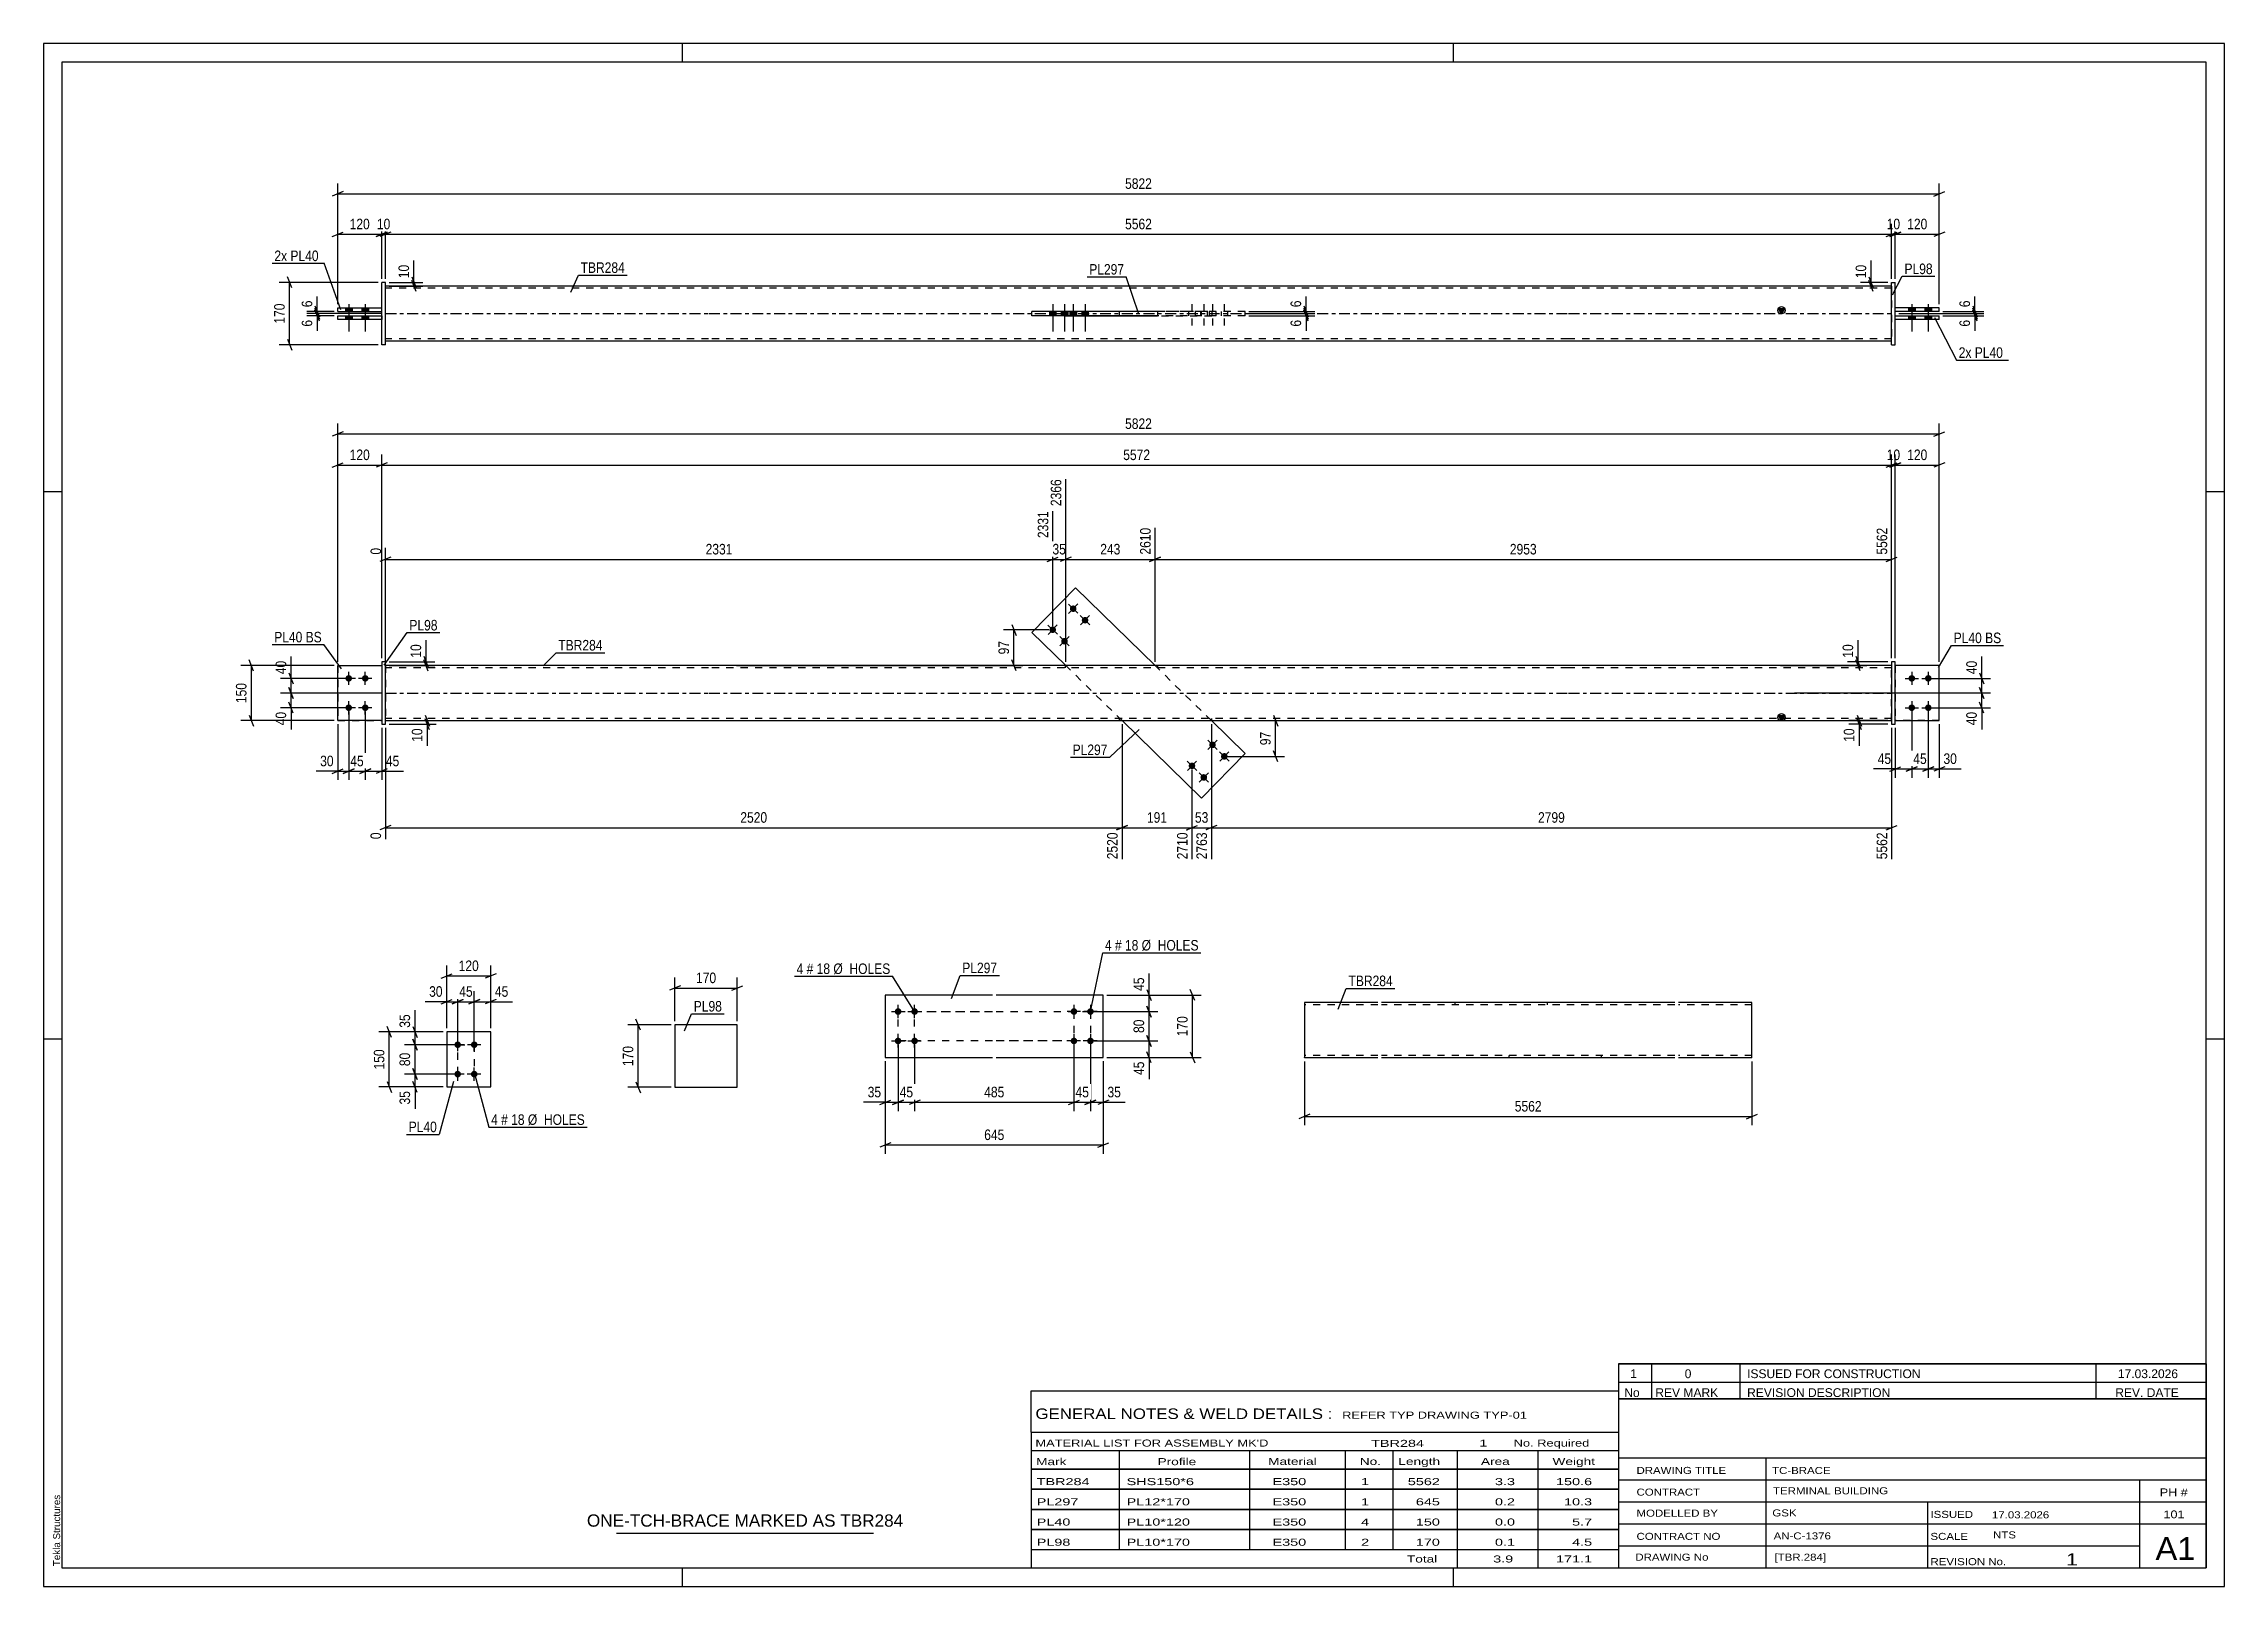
# Model space of a CAD drawing. Header units: millimetres. Extents: x 0 to 594, y 0 to 420.
import ezdxf

# ---------------------------------------------------------------- set-up
doc = ezdxf.new("R2010")
doc.units = ezdxf.units.MM
doc.linetypes.add('DXK_LINE_DOT2', pattern=[3.9198, 1.9599, -1.9599])
doc.linetypes.add('DXK_LINE_DOT3', pattern=[5.9187, 2.979, -0.9799, 0.9799, -0.9799])
doc.styles.add('Arial', font='ARIAL.TTF', dxfattribs={"height": 0.2})
doc.styles.add('Arial Narrow', font='ARIALN.TTF', dxfattribs={"height": 0.2})

# ---------------------------------------------------------------- blocks, each defined once
blk = doc.blocks.new('Unknown-580575747-1131')
at = {"color": 5, "linetype": 'Continuous'}
for p, q in [((594, 420), (0, 420)), ((0, 420), (0, 0)), ((174, 415), (174, 420)), ((384, 415), (384, 420)), ((594, 0), (594, 420)), ((589, 415), (5, 415)), ((5, 415), (5, 5)), ((589, 5), (589, 415)), ((5, 298), (0, 298)), ((594, 298), (589, 298)), ((5, 149), (0, 149)), ((594, 149), (589, 149)), ((0, 0), (594, 0)), ((5, 5), (589, 5)), ((174, 0), (174, 5)), ((384, 0), (384, 5))]:
    blk.add_line(p, q, dxfattribs=at)
at = {"color": 174, "linetype": 'Continuous', "style": 'Arial'}
blk.add_text('Tekla Structures', height=1.9102, rotation=90, dxfattribs=at).set_placement((4.5, 5.5))
blk = doc.blocks.new('Bolt-580575747-2195 - 2156')
at = {"linetype": 'Continuous'}
for points in [[(112.79, 146.56, -1), (112.79, 148.36, -1)], [(117.29, 146.56, -1), (117.29, 148.36, -1)], [(112.79, 138.56, -1), (112.79, 140.36, -1)], [(117.29, 138.56, -1), (117.29, 140.36, -1)]]:
    blk.add_hatch(color=1, dxfattribs=at).paths.add_polyline_path(points)
at = {"color": 1, "linetype": 'Continuous'}
for p, q in [((112.79, 145.66), (112.79, 149.26)), ((117.29, 145.66), (117.29, 149.26)), ((114.59, 147.46), (110.99, 147.46)), ((119.09, 147.46), (115.49, 147.46)), ((114.59, 139.46), (110.99, 139.46)), ((112.79, 137.66), (112.79, 141.26)), ((119.09, 139.46), (115.49, 139.46)), ((117.29, 137.66), (117.29, 141.26))]:
    blk.add_line(p, q, dxfattribs=at)
blk = doc.blocks.new('Part-580575747-2162 - 2156')
at = {"color": 2, "linetype": 'Continuous'}
for p, q in [((109.79, 150.96), (109.79, 135.96)), ((121.79, 150.96), (109.79, 150.96)), ((121.79, 135.96), (121.79, 150.96)), ((109.79, 135.96), (121.79, 135.96))]:
    blk.add_line(p, q, dxfattribs=at)
blk = doc.blocks.new('Part-580575747-1689 - 1678')
at = {"color": 2, "linetype": 'Continuous'}
for p, q in [((281.09, 271.83), (269.21, 259.67)), ((302.72, 250.7), (281.09, 271.83)), ((269.21, 259.67), (278.39, 250.7)), ((315.37, 214.57), (293.74, 235.7)), ((327.25, 226.73), (318.07, 235.7)), ((327.25, 226.73), (315.37, 214.57))]:
    blk.add_line(p, q, dxfattribs=at)
at = {"color": 7, "linetype": 'DXK_LINE_DOT2'}
for p, q in [((293.74, 235.7), (278.39, 250.7)), ((318.07, 235.7), (302.72, 250.7))]:
    blk.add_line(p, q, dxfattribs=at)
blk = doc.blocks.new('Bolt-580575747-1681 - 1678')
at = {"linetype": 'Continuous'}
for points in [[(317.76, 228.46, -1), (319.01, 229.74, -1)], [(320.98, 225.31, -1), (322.23, 226.6, -1)], [(312.17, 222.73, -1), (313.42, 224.02, -1)], [(315.38, 219.59, -1), (316.64, 220.88, -1)]]:
    blk.add_hatch(color=1, dxfattribs=at).paths.add_polyline_path(points)
at = {"color": 1, "linetype": 'Continuous'}
for p, q in [((319.67, 227.84), (317.1, 230.36)), ((317.13, 227.81), (319.64, 230.39)), ((322.89, 224.7), (320.32, 227.21)), ((320.35, 224.67), (322.86, 227.24)), ((314.08, 222.12), (311.51, 224.64)), ((311.54, 222.09), (314.05, 224.67)), ((317.3, 218.98), (314.73, 221.49)), ((314.76, 218.95), (317.27, 221.52))]:
    blk.add_line(p, q, dxfattribs=at)
blk = doc.blocks.new('Bolt-580575747-1682 - 1678')
at = {"linetype": 'Continuous'}
for points in [[(281.07, 266.81, -1), (279.82, 265.52, -1)], [(284.29, 263.67, -1), (283.04, 262.38, -1)], [(275.48, 261.09, -1), (274.23, 259.8, -1)], [(278.7, 257.94, -1), (277.44, 256.66, -1)]]:
    blk.add_hatch(color=1, dxfattribs=at).paths.add_polyline_path(points)
at = {"color": 1, "linetype": 'Continuous'}
for p, q in [((279.16, 267.43), (281.73, 264.91)), ((281.7, 267.46), (279.19, 264.88)), ((273.57, 261.7), (276.14, 259.19)), ((276.11, 261.73), (273.6, 259.16)), ((282.38, 264.28), (284.95, 261.77)), ((284.92, 264.31), (282.41, 261.74)), ((276.79, 258.56), (279.36, 256.04)), ((279.33, 258.59), (276.82, 256.01))]:
    blk.add_line(p, q, dxfattribs=at)
blk = doc.blocks.new('Bolt-580575747-1683 - 1678')
at = {"linetype": 'Continuous'}
for points in [[(83.11, 246.3, -1), (83.11, 248.1, -1)], [(87.61, 246.3, -1), (87.61, 248.1, -1)], [(83.11, 238.3, -1), (83.11, 240.1, -1)], [(87.61, 238.3, -1), (87.61, 240.1, -1)]]:
    blk.add_hatch(color=1, dxfattribs=at).paths.add_polyline_path(points)
at = {"color": 1, "linetype": 'Continuous'}
for p, q in [((84.91, 247.2), (81.31, 247.2)), ((83.11, 245.4), (83.11, 249)), ((89.41, 247.2), (85.81, 247.2)), ((87.61, 245.4), (87.61, 249)), ((84.91, 239.2), (81.31, 239.2)), ((83.11, 237.4), (83.11, 241)), ((89.41, 239.2), (85.81, 239.2)), ((87.61, 237.4), (87.61, 241))]:
    blk.add_line(p, q, dxfattribs=at)
blk = doc.blocks.new('Bolt-580575747-1684 - 1678')
at = {"linetype": 'Continuous'}
for points in [[(508.85, 248.1, -1), (508.85, 246.3, -1)], [(513.35, 248.1, -1), (513.35, 246.3, -1)], [(508.85, 240.1, -1), (508.85, 238.3, -1)], [(513.35, 240.1, -1), (513.35, 238.3, -1)]]:
    blk.add_hatch(color=1, dxfattribs=at).paths.add_polyline_path(points)
at = {"color": 1, "linetype": 'Continuous'}
for p, q in [((507.05, 247.2), (510.65, 247.2)), ((508.85, 249), (508.85, 245.4)), ((511.55, 247.2), (515.15, 247.2)), ((513.35, 249), (513.35, 245.4)), ((507.05, 239.2), (510.65, 239.2)), ((508.85, 241), (508.85, 237.4)), ((511.55, 239.2), (515.15, 239.2)), ((513.35, 241), (513.35, 237.4))]:
    blk.add_line(p, q, dxfattribs=at)
blk = doc.blocks.new('Part-580575747-1694 - 1678')
at = {"color": 2, "linetype": 'Continuous'}
for p, q in [((93.11, 251.7), (92.11, 251.7)), ((92.11, 251.7), (92.11, 234.7)), ((93.11, 234.7), (93.11, 251.7)), ((92.11, 234.7), (93.11, 234.7))]:
    blk.add_line(p, q, dxfattribs=at)
blk = doc.blocks.new('Part-580575747-1699 - 1678')
at = {"color": 7, "linetype": 'DXK_LINE_DOT2'}
for p, q in [((80.11, 250.7), (80.11, 235.7)), ((80.11, 250.7), (92.11, 250.7)), ((92.11, 250.7), (92.11, 235.7)), ((80.11, 235.7), (92.11, 235.7))]:
    blk.add_line(p, q, dxfattribs=at)
blk = doc.blocks.new('Part-580575747-1704 - 1678')
at = {"color": 2, "linetype": 'Continuous'}
for p, q in [((80.11, 235.7), (80.11, 250.7)), ((80.11, 250.7), (92.11, 250.7)), ((92.11, 235.7), (80.11, 235.7))]:
    blk.add_line(p, q, dxfattribs=at)
at = {"color": 7, "linetype": 'DXK_LINE_DOT2'}
blk.add_line((92.11, 250.7), (92.11, 235.7), dxfattribs=at)
blk = doc.blocks.new('Part-580575747-1705 - 1678')
at = {"color": 2, "linetype": 'Continuous'}
for p, q in [((504.35, 251.7), (503.35, 251.7)), ((503.35, 251.7), (503.35, 234.7)), ((504.35, 234.7), (504.35, 251.7)), ((503.35, 234.7), (504.35, 234.7))]:
    blk.add_line(p, q, dxfattribs=at)
blk = doc.blocks.new('Part-580575747-1710 - 1678')
at = {"color": 7, "linetype": 'DXK_LINE_DOT2'}
for p, q in [((516.35, 250.7), (504.35, 250.7)), ((504.35, 235.7), (504.35, 250.7)), ((516.35, 235.7), (516.35, 250.7)), ((516.35, 235.7), (504.35, 235.7))]:
    blk.add_line(p, q, dxfattribs=at)
blk = doc.blocks.new('Part-580575747-1715 - 1678')
at = {"color": 2, "linetype": 'Continuous'}
for p, q in [((516.35, 250.7), (504.35, 250.7)), ((516.35, 235.7), (516.35, 250.7)), ((504.35, 235.7), (516.35, 235.7))]:
    blk.add_line(p, q, dxfattribs=at)
at = {"color": 7, "linetype": 'DXK_LINE_DOT2'}
blk.add_line((504.35, 250.7), (504.35, 235.7), dxfattribs=at)
blk = doc.blocks.new('Part-580575747-1720 - 1678')
at = {"linetype": 'Continuous'}
blk.add_hatch(color=2, dxfattribs=at).paths.add_polyline_path([(473.35, 235.7), (472.55, 237.1), (474.15, 237.1)])
at = {"color": 2, "linetype": 'Continuous'}
for p, q in [((181.11, 250.7), (93.11, 250.7)), ((415.25, 250.7), (181.21, 250.7)), ((503.35, 250.7), (415.35, 250.7)), ((93.11, 235.7), (181.11, 235.7)), ((181.21, 235.7), (415.25, 235.7)), ((415.35, 235.7), (503.35, 235.7)), ((473.35, 235.7), (472.55, 237.1)), ((472.55, 237.1), (474.15, 237.1)), ((474.15, 237.1), (473.35, 235.7))]:
    blk.add_line(p, q, dxfattribs=at)
at = {"color": 7, "linetype": 'DXK_LINE_DOT2'}
for p, q in [((93.11, 250.7), (93.11, 235.7)), ((181.11, 250.1), (93.11, 250.1)), ((415.25, 250.1), (181.21, 250.1)), ((278.29, 250.7), (278.29, 250.1)), ((303.43, 250.7), (303.43, 250.1)), ((503.35, 250.1), (415.35, 250.1)), ((503.35, 235.7), (503.35, 250.7)), ((181.11, 236.3), (93.11, 236.3)), ((415.25, 236.3), (181.21, 236.3)), ((293.03, 235.7), (293.03, 236.3)), ((318.17, 235.7), (318.17, 236.3)), ((503.35, 236.3), (415.35, 236.3))]:
    blk.add_line(p, q, dxfattribs=at)
at = {"color": 7, "linetype": 'DXK_LINE_DOT3'}
for p, q in [((93.11, 243.2), (181.11, 243.2)), ((181.21, 243.2), (415.25, 243.2)), ((415.35, 243.2), (503.35, 243.2))]:
    blk.add_line(p, q, dxfattribs=at)
at = {"color": 2, "linetype": 'Continuous'}
blk.add_circle((473.35, 236.6), 1, dxfattribs=at)
blk = doc.blocks.new('Bolt-580575747-1423 - 1368')
at = {"color": 1, "linetype": 'DXK_LINE_DOT2'}
for p, q in [((311.89, 347.11), (311.89, 345.91)), ((312.79, 349.11), (312.79, 341.61)), ((313.69, 347.11), (313.69, 345.91)), ((315.11, 347.11), (315.11, 345.91)), ((316.01, 349.11), (316.01, 341.61)), ((316.91, 347.11), (316.91, 345.91)), ((317.49, 347.11), (317.49, 345.91)), ((318.39, 349.11), (318.39, 341.61)), ((319.29, 347.11), (319.29, 345.91)), ((320.7, 347.11), (320.7, 345.91)), ((321.6, 349.11), (321.6, 341.61)), ((322.5, 347.11), (322.5, 345.91))]:
    blk.add_line(p, q, dxfattribs=at)
blk = doc.blocks.new('Bolt-580575747-1471 - 1368')
at = {"linetype": 'Continuous'}
for points in [[(82.21, 347.11), (84.01, 347.11), (84.01, 348.11), (82.21, 348.11)], [(82.21, 347.11), (84.01, 347.11), (84.01, 348.11), (82.21, 348.11)], [(82.21, 344.91), (84.01, 344.91), (84.01, 345.91), (82.21, 345.91)], [(82.21, 344.91), (84.01, 344.91), (84.01, 345.91), (82.21, 345.91)], [(86.71, 347.11), (88.51, 347.11), (88.51, 348.11), (86.71, 348.11)], [(86.71, 347.11), (88.51, 347.11), (88.51, 348.11), (86.71, 348.11)], [(86.71, 344.91), (88.51, 344.91), (88.51, 345.91), (86.71, 345.91)], [(86.71, 344.91), (88.51, 344.91), (88.51, 345.91), (86.71, 345.91)]]:
    blk.add_hatch(color=1, dxfattribs=at).paths.add_polyline_path(points)
at = {"color": 1, "linetype": 'Continuous'}
for p, q in [((82.21, 348.11), (82.21, 347.11)), ((82.21, 348.11), (82.21, 347.11)), ((82.21, 345.91), (82.21, 344.91)), ((82.21, 345.91), (82.21, 344.91)), ((83.11, 349.11), (83.11, 341.61)), ((83.11, 349.11), (83.11, 341.61)), ((84.01, 348.11), (84.01, 347.11)), ((84.01, 348.11), (84.01, 347.11)), ((84.01, 345.91), (84.01, 344.91)), ((84.01, 345.91), (84.01, 344.91)), ((86.71, 348.11), (86.71, 347.11)), ((86.71, 348.11), (86.71, 347.11)), ((86.71, 345.91), (86.71, 344.91)), ((86.71, 345.91), (86.71, 344.91)), ((87.61, 349.11), (87.61, 341.61)), ((87.61, 349.11), (87.61, 341.61)), ((88.51, 348.11), (88.51, 347.11)), ((88.51, 348.11), (88.51, 347.11)), ((88.51, 345.91), (88.51, 344.91)), ((88.51, 345.91), (88.51, 344.91))]:
    blk.add_line(p, q, dxfattribs=at)
blk = doc.blocks.new('Part-580575747-1396 - 1368')
at = {"color": 2, "linetype": 'Continuous'}
for p, q in [((516.35, 348.11), (504.35, 348.11)), ((516.35, 347.11), (504.35, 347.11)), ((516.35, 347.11), (516.35, 348.11))]:
    blk.add_line(p, q, dxfattribs=at)
at = {"color": 7, "linetype": 'DXK_LINE_DOT2'}
blk.add_line((504.35, 347.11), (504.35, 348.11), dxfattribs=at)
blk = doc.blocks.new('Part-580575747-1401 - 1368')
at = {"color": 2, "linetype": 'Continuous'}
for p, q in [((504.35, 345.91), (516.35, 345.91)), ((516.35, 344.91), (504.35, 344.91)), ((516.35, 344.91), (516.35, 345.91))]:
    blk.add_line(p, q, dxfattribs=at)
at = {"color": 7, "linetype": 'DXK_LINE_DOT2'}
blk.add_line((504.35, 344.91), (504.35, 345.91), dxfattribs=at)
blk = doc.blocks.new('Part-580575747-1416 - 1368')
at = {"linetype": 'Continuous'}
blk.add_hatch(color=2, dxfattribs=at).paths.add_polyline_path([(473.35, 346.51), (472.55, 347.91), (474.15, 347.91)])
at = {"color": 2, "linetype": 'Continuous'}
for p, q in [((181.11, 354.01), (93.11, 354.01)), ((415.25, 354.01), (181.21, 354.01)), ((503.35, 354.01), (415.35, 354.01)), ((278.29, 347.21), (303.43, 347.21)), ((278.29, 347.11), (278.29, 347.21)), ((278.29, 345.91), (278.29, 345.81)), ((303.43, 345.81), (278.29, 345.81)), ((293.03, 347.11), (293.03, 347.21)), ((293.03, 345.91), (293.03, 345.81)), ((303.43, 347.21), (303.43, 345.81)), ((473.35, 346.51), (472.55, 347.91)), ((472.55, 347.91), (474.15, 347.91)), ((474.15, 347.91), (473.35, 346.51)), ((181.11, 339.01), (93.11, 339.01)), ((415.25, 339.01), (181.21, 339.01)), ((503.35, 339.01), (415.35, 339.01))]:
    blk.add_line(p, q, dxfattribs=at)
at = {"color": 7, "linetype": 'DXK_LINE_DOT2'}
for p, q in [((93.11, 339.01), (93.11, 354.01)), ((181.11, 353.41), (93.11, 353.41)), ((415.25, 353.41), (181.21, 353.41)), ((503.35, 353.41), (415.35, 353.41)), ((503.35, 354.01), (503.35, 339.01)), ((278.29, 345.81), (278.29, 347.11)), ((293.03, 345.81), (293.03, 347.11)), ((303.43, 347.21), (318.17, 347.21)), ((318.17, 345.81), (303.43, 345.81)), ((318.17, 347.21), (318.17, 345.81)), ((181.11, 339.61), (93.11, 339.61)), ((415.25, 339.61), (181.21, 339.61)), ((503.35, 339.61), (415.35, 339.61))]:
    blk.add_line(p, q, dxfattribs=at)
at = {"color": 7, "linetype": 'DXK_LINE_DOT3'}
for p, q in [((93.11, 346.51), (181.11, 346.51)), ((181.21, 346.51), (415.25, 346.51)), ((415.35, 346.51), (503.35, 346.51))]:
    blk.add_line(p, q, dxfattribs=at)
at = {"color": 2, "linetype": 'Continuous'}
blk.add_circle((473.35, 347.41), 1, dxfattribs=at)
blk = doc.blocks.new('Bolt-580575747-1422 - 1368')
at = {"linetype": 'Continuous'}
for points in [[(275.75, 347.11), (273.95, 347.11), (273.95, 345.91), (275.75, 345.91)], [(278.97, 347.11), (277.17, 347.11), (277.17, 345.91), (278.97, 345.91)], [(281.35, 347.11), (279.55, 347.11), (279.55, 345.91), (281.35, 345.91)], [(284.56, 347.11), (282.76, 347.11), (282.76, 345.91), (284.56, 345.91)]]:
    blk.add_hatch(color=1, dxfattribs=at).paths.add_polyline_path(points)
at = {"color": 1, "linetype": 'Continuous'}
for p, q in [((273.95, 347.11), (273.95, 345.91)), ((274.85, 349.11), (274.85, 341.61)), ((275.75, 347.11), (275.75, 345.91)), ((277.17, 347.11), (277.17, 345.91)), ((278.07, 349.11), (278.07, 341.61)), ((278.97, 347.11), (278.97, 345.91)), ((279.55, 347.11), (279.55, 345.91)), ((280.45, 349.11), (280.45, 341.61)), ((281.35, 347.11), (281.35, 345.91)), ((282.76, 347.11), (282.76, 345.91)), ((283.66, 349.11), (283.66, 341.61)), ((284.56, 347.11), (284.56, 345.91))]:
    blk.add_line(p, q, dxfattribs=at)
blk = doc.blocks.new('Part-580575747-1444 - 1368')
at = {"color": 2, "linetype": 'Continuous'}
for p, q in [((503.35, 338.01), (503.35, 355.01)), ((503.35, 355.01), (504.35, 355.01)), ((504.35, 338.01), (504.35, 355.01)), ((503.35, 338.01), (504.35, 338.01))]:
    blk.add_line(p, q, dxfattribs=at)
blk = doc.blocks.new('Part-580575747-1449 - 1368')
at = {"color": 2, "linetype": 'Continuous'}
for p, q in [((80.11, 344.91), (80.11, 345.91)), ((80.11, 345.91), (92.11, 345.91)), ((92.11, 344.91), (80.11, 344.91))]:
    blk.add_line(p, q, dxfattribs=at)
at = {"color": 7, "linetype": 'DXK_LINE_DOT2'}
blk.add_line((92.11, 345.91), (92.11, 344.91), dxfattribs=at)
blk = doc.blocks.new('Part-580575747-1454 - 1368')
at = {"color": 2, "linetype": 'Continuous'}
for p, q in [((80.11, 347.11), (80.11, 348.11)), ((80.11, 348.11), (92.11, 348.11)), ((80.11, 347.11), (92.11, 347.11))]:
    blk.add_line(p, q, dxfattribs=at)
at = {"color": 7, "linetype": 'DXK_LINE_DOT2'}
blk.add_line((92.11, 347.11), (92.11, 348.11), dxfattribs=at)
blk = doc.blocks.new('Part-580575747-1455 - 1368')
at = {"color": 2, "linetype": 'Continuous'}
for p, q in [((93.11, 355.01), (92.11, 355.01)), ((92.11, 338.01), (92.11, 355.01)), ((93.11, 338.01), (93.11, 355.01)), ((93.11, 338.01), (92.11, 338.01))]:
    blk.add_line(p, q, dxfattribs=at)
blk = doc.blocks.new('Part-580575747-1470 - 1368')
at = {"color": 2, "linetype": 'Continuous'}
for p, q in [((269.21, 345.91), (269.21, 347.11)), ((303.43, 347.11), (269.21, 347.11)), ((303.43, 345.91), (269.21, 345.91)), ((281.09, 345.91), (281.09, 347.11))]:
    blk.add_line(p, q, dxfattribs=at)
at = {"color": 7, "linetype": 'DXK_LINE_DOT2'}
for p, q in [((327.25, 347.11), (303.43, 347.11)), ((327.25, 345.91), (303.43, 345.91)), ((315.37, 345.91), (315.37, 347.11)), ((327.25, 345.91), (327.25, 347.11))]:
    blk.add_line(p, q, dxfattribs=at)
blk = doc.blocks.new('Bolt-580575747-1472 - 1368')
at = {"linetype": 'Continuous'}
for points in [[(509.75, 348.11), (507.95, 348.11), (507.95, 347.11), (509.75, 347.11)], [(509.75, 348.11), (507.95, 348.11), (507.95, 347.11), (509.75, 347.11)], [(509.75, 345.91), (507.95, 345.91), (507.95, 344.91), (509.75, 344.91)], [(509.75, 345.91), (507.95, 345.91), (507.95, 344.91), (509.75, 344.91)], [(514.25, 348.11), (512.45, 348.11), (512.45, 347.11), (514.25, 347.11)], [(514.25, 348.11), (512.45, 348.11), (512.45, 347.11), (514.25, 347.11)], [(514.25, 345.91), (512.45, 345.91), (512.45, 344.91), (514.25, 344.91)], [(514.25, 345.91), (512.45, 345.91), (512.45, 344.91), (514.25, 344.91)]]:
    blk.add_hatch(color=1, dxfattribs=at).paths.add_polyline_path(points)
at = {"color": 1, "linetype": 'Continuous'}
for p, q in [((507.95, 348.11), (507.95, 347.11)), ((507.95, 348.11), (507.95, 347.11)), ((507.95, 345.91), (507.95, 344.91)), ((507.95, 345.91), (507.95, 344.91)), ((508.85, 349.11), (508.85, 341.61)), ((508.85, 349.11), (508.85, 341.61)), ((509.75, 348.11), (509.75, 347.11)), ((509.75, 348.11), (509.75, 347.11)), ((509.75, 345.91), (509.75, 344.91)), ((509.75, 345.91), (509.75, 344.91)), ((512.45, 348.11), (512.45, 347.11)), ((512.45, 348.11), (512.45, 347.11)), ((512.45, 345.91), (512.45, 344.91)), ((512.45, 345.91), (512.45, 344.91)), ((513.35, 349.11), (513.35, 341.61)), ((513.35, 349.11), (513.35, 341.61)), ((514.25, 348.11), (514.25, 347.11)), ((514.25, 348.11), (514.25, 347.11)), ((514.25, 345.91), (514.25, 344.91)), ((514.25, 345.91), (514.25, 344.91))]:
    blk.add_line(p, q, dxfattribs=at)
blk = doc.blocks.new('Bolt-580575747-3538 - 3535')
at = {"linetype": 'Continuous'}
for points in [[(232.74, 157.39, -1), (232.74, 155.59, -1)], [(237.24, 157.39, -1), (237.24, 155.59, -1)], [(232.74, 149.39, -1), (232.74, 147.59, -1)], [(237.24, 149.39, -1), (237.24, 147.59, -1)]]:
    blk.add_hatch(color=1, dxfattribs=at).paths.add_polyline_path(points)
at = {"color": 1, "linetype": 'Continuous'}
for p, q in [((230.94, 156.49), (234.54, 156.49)), ((232.74, 154.69), (232.74, 158.29)), ((235.44, 156.49), (239.04, 156.49)), ((237.24, 154.69), (237.24, 158.29)), ((232.74, 146.69), (232.74, 150.29)), ((237.24, 146.69), (237.24, 150.29)), ((230.94, 148.49), (234.54, 148.49)), ((235.44, 148.49), (239.04, 148.49))]:
    blk.add_line(p, q, dxfattribs=at)
blk = doc.blocks.new('Part-580575747-3536 - 3535')
at = {"color": 2, "linetype": 'Continuous'}
for p, q in [((229.24, 160.99), (229.24, 143.99)), ((258.44, 160.99), (229.24, 160.99)), ((288.64, 160.99), (259.44, 160.99)), ((288.64, 143.99), (288.64, 160.99)), ((229.24, 143.99), (258.44, 143.99)), ((259.44, 143.99), (288.64, 143.99))]:
    blk.add_line(p, q, dxfattribs=at)
blk = doc.blocks.new('Bolt-580575747-3537 - 3535')
at = {"linetype": 'Continuous'}
for points in [[(280.64, 155.59, -1), (280.64, 157.39, -1)], [(285.14, 155.59, -1), (285.14, 157.39, -1)], [(280.64, 147.59, -1), (280.64, 149.39, -1)], [(285.14, 147.59, -1), (285.14, 149.39, -1)]]:
    blk.add_hatch(color=1, dxfattribs=at).paths.add_polyline_path(points)
at = {"color": 1, "linetype": 'Continuous'}
for p, q in [((282.44, 156.49), (278.84, 156.49)), ((280.64, 158.29), (280.64, 154.69)), ((286.94, 156.49), (283.34, 156.49)), ((285.14, 158.29), (285.14, 154.69)), ((280.64, 150.29), (280.64, 146.69)), ((285.14, 150.29), (285.14, 146.69)), ((282.44, 148.49), (278.84, 148.49)), ((286.94, 148.49), (283.34, 148.49))]:
    blk.add_line(p, q, dxfattribs=at)
blk = doc.blocks.new('Part-580575747-2399 - 2393')
at = {"color": 2, "linetype": 'Continuous'}
for p, q in [((188.95, 152.88), (171.95, 152.88)), ((171.95, 152.88), (171.95, 135.88)), ((188.95, 135.88), (188.95, 152.88)), ((171.95, 135.88), (188.95, 135.88))]:
    blk.add_line(p, q, dxfattribs=at)
blk = doc.blocks.new('Part-580575747-2546 - 2538')
at = {"color": 2, "linetype": 'Continuous'}
for p, q in [((343.43, 158.92), (343.43, 144.01)), ((363.43, 158.92), (343.43, 158.92)), ((444.31, 158.92), (364.43, 158.92)), ((465.31, 158.92), (445.31, 158.92)), ((465.31, 143.92), (465.31, 158.92)), ((343.43, 143.92), (343.43, 144.01)), ((363.43, 143.92), (343.43, 143.92)), ((444.31, 143.92), (364.43, 143.92)), ((465.31, 143.92), (445.31, 143.92))]:
    blk.add_line(p, q, dxfattribs=at)
at = {"color": 7, "linetype": 'DXK_LINE_DOT2'}
for p, q in [((363.43, 158.32), (343.43, 158.32)), ((444.31, 158.32), (364.43, 158.32)), ((384.43, 158.92), (384.43, 158.32)), ((409.57, 158.92), (409.57, 158.32)), ((465.31, 158.32), (445.31, 158.32)), ((343.43, 144.52), (343.43, 144.56)), ((363.43, 144.52), (343.43, 144.52)), ((444.31, 144.52), (364.43, 144.52)), ((399.17, 143.92), (399.17, 144.52)), ((424.31, 143.92), (424.31, 144.52)), ((465.31, 144.52), (445.31, 144.52)), ((465.31, 144.52), (465.31, 144.56))]:
    blk.add_line(p, q, dxfattribs=at)
blk = doc.blocks.new('Rectangle-580575747-2379 - 2156')
at = {"color": 1, "linetype": 'DXK_LINE_DOT2'}
blk.add_lwpolyline([(112.79, 147.46), (117.29, 147.46), (117.29, 139.46), (112.79, 139.46), (112.79, 147.46)], close=True, dxfattribs=at)
blk = doc.blocks.new('Rectangle-580575747-3711 - 3535')
at = {"color": 1, "linetype": 'DXK_LINE_DOT2'}
for p, q in [((232.74, 156.49), (258.44, 156.49)), ((232.74, 148.49), (232.74, 156.49)), ((259.44, 156.49), (285.14, 156.49)), ((285.14, 156.49), (285.14, 148.49)), ((258.44, 148.49), (232.74, 148.49)), ((285.14, 148.49), (259.44, 148.49))]:
    blk.add_line(p, q, dxfattribs=at)
blk = doc.blocks.new('Rectangle-580575747-3721 - 3535')
at = {"color": 1, "linetype": 'DXK_LINE_DOT2'}
for p, q in [((237.24, 156.49), (258.44, 156.49)), ((237.24, 148.49), (237.24, 156.49)), ((259.44, 156.49), (280.64, 156.49)), ((280.64, 156.49), (280.64, 148.49)), ((258.44, 148.49), (237.24, 148.49)), ((280.64, 148.49), (259.44, 148.49))]:
    blk.add_line(p, q, dxfattribs=at)
blk = doc.blocks.new('StraightDimension-580575747-2295 - 2156')
at = {"color": 7, "linetype": 'Continuous'}
for p, q in [((108.79, 150.96), (98.31, 150.96)), ((100.56, 152.46), (101.76, 149.46)), ((101.76, 145.96), (100.56, 148.96)), ((101.16, 147.46), (101.16, 150.96)), ((111.79, 147.46), (98.31, 147.46))]:
    blk.add_line(p, q, dxfattribs=at)
at = {"color": 0}
blk.add_wipeout([(100.41, 156.34), (96.21, 156.34), (96.21, 151.48), (100.41, 151.48)], dxfattribs=at)
at = {"color": 7, "linetype": 'Continuous'}
blk.add_line((101.16, 150.96), (101.16, 156.87), dxfattribs=at)
blk.add_line((101.16, 150.96), (101.16, 156.87), dxfattribs=at)
at = {"color": 3, "style": 'Arial Narrow'}
blk.add_text('35', height=2.863, rotation=90.00021, dxfattribs=at).set_placement((99.81, 152.08))
blk = doc.blocks.new('StraightDimension-580575747-2272 - 2156')
at = {"color": 7, "linetype": 'Continuous'}
for p, q in [((111.79, 139.46), (98.31, 139.46)), ((100.56, 140.96), (101.76, 137.96)), ((101.76, 134.46), (100.56, 137.46)), ((101.16, 135.96), (101.16, 139.46)), ((108.79, 135.96), (98.31, 135.96))]:
    blk.add_line(p, q, dxfattribs=at)
at = {"color": 0}
blk.add_wipeout([(100.41, 135.43), (96.21, 135.43), (96.21, 130.58), (100.41, 130.58)], dxfattribs=at)
at = {"color": 7, "linetype": 'Continuous'}
blk.add_line((101.16, 135.96), (101.16, 130.05), dxfattribs=at)
blk.add_line((101.16, 135.96), (101.16, 130.05), dxfattribs=at)
at = {"color": 3, "style": 'Arial Narrow'}
blk.add_text('35', height=2.863, rotation=90.00021, dxfattribs=at).set_placement((99.81, 131.18))
blk = doc.blocks.new('StraightDimension-580575747-2285 - 2156')
at = {"color": 7, "linetype": 'Continuous'}
for p, q in [((100.56, 148.96), (101.76, 145.96)), ((111.79, 147.46), (98.31, 147.46)), ((101.16, 139.46), (101.16, 147.46)), ((111.79, 139.46), (98.31, 139.46)), ((101.76, 137.96), (100.56, 140.96))]:
    blk.add_line(p, q, dxfattribs=at)
at = {"color": 0}
blk.add_wipeout([(100.41, 145.89), (96.21, 145.89), (96.21, 141.03), (100.41, 141.03)], dxfattribs=at)
at = {"color": 3, "style": 'Arial Narrow'}
blk.add_text('80', height=2.863, rotation=90.00021, dxfattribs=at).set_placement((99.81, 141.63))
blk = doc.blocks.new('StraightDimension-580575747-2309 - 2156')
at = {"color": 7, "linetype": 'Continuous'}
for p, q in [((108.79, 150.96), (91.31, 150.96)), ((94.76, 149.46), (93.56, 152.46)), ((94.16, 135.96), (94.16, 150.96)), ((93.56, 137.46), (94.76, 134.46)), ((108.79, 135.96), (91.31, 135.96))]:
    blk.add_line(p, q, dxfattribs=at)
at = {"color": 0}
blk.add_wipeout([(93.41, 146.8), (89.21, 146.8), (89.21, 140.12), (93.41, 140.12)], dxfattribs=at)
at = {"color": 3, "style": 'Arial Narrow'}
blk.add_text('150', height=2.863, rotation=90.00021, dxfattribs=at).set_placement((92.81, 140.72))
blk = doc.blocks.new('StraightDimension-580575747-2326 - 2156')
at = {"color": 7, "linetype": 'Continuous'}
for p, q in [((109.79, 151.96), (109.79, 162.02)), ((112.79, 148.46), (112.79, 162.02)), ((108.29, 158.57), (111.29, 159.77)), ((109.79, 159.17), (112.79, 159.17)), ((114.29, 159.77), (111.29, 158.57))]:
    blk.add_line(p, q, dxfattribs=at)
at = {"color": 0}
blk.add_wipeout([(109.27, 159.92), (109.27, 164.12), (104.41, 164.12), (104.41, 159.92)], dxfattribs=at)
at = {"color": 7, "linetype": 'Continuous'}
blk.add_line((109.79, 159.17), (103.89, 159.17), dxfattribs=at)
blk.add_line((109.79, 159.17), (103.89, 159.17), dxfattribs=at)
at = {"color": 3, "style": 'Arial Narrow'}
blk.add_text('30', height=2.863, dxfattribs=at).set_placement((105.01, 160.52))
blk = doc.blocks.new('StraightDimension-580575747-2339 - 2156')
at = {"color": 7, "linetype": 'Continuous'}
for p, q in [((112.79, 148.46), (112.79, 162.02)), ((117.29, 148.46), (117.29, 162.02)), ((111.29, 158.57), (114.29, 159.77)), ((112.79, 159.17), (117.29, 159.17)), ((118.79, 159.77), (115.79, 158.57))]:
    blk.add_line(p, q, dxfattribs=at)
at = {"color": 0}
blk.add_wipeout([(117.47, 159.92), (117.47, 164.12), (112.62, 164.12), (112.62, 159.92)], dxfattribs=at)
at = {"color": 3, "style": 'Arial Narrow'}
blk.add_text('45', height=2.863, dxfattribs=at).set_placement((113.22, 160.52))
blk = doc.blocks.new('StraightDimension-580575747-2349 - 2156')
at = {"color": 7, "linetype": 'Continuous'}
for p, q in [((117.29, 148.46), (117.29, 162.02)), ((121.79, 151.96), (121.79, 162.02)), ((115.79, 158.57), (118.79, 159.77)), ((117.29, 159.17), (121.79, 159.17)), ((123.29, 159.77), (120.29, 158.57))]:
    blk.add_line(p, q, dxfattribs=at)
at = {"color": 0}
blk.add_wipeout([(127.17, 159.92), (127.17, 164.12), (122.32, 164.12), (122.32, 159.92)], dxfattribs=at)
at = {"color": 7, "linetype": 'Continuous'}
blk.add_line((121.79, 159.17), (127.7, 159.17), dxfattribs=at)
blk.add_line((121.79, 159.17), (127.7, 159.17), dxfattribs=at)
at = {"color": 3, "style": 'Arial Narrow'}
blk.add_text('45', height=2.863, dxfattribs=at).set_placement((122.92, 160.52))
blk = doc.blocks.new('StraightDimension-580575747-2363 - 2156')
at = {"color": 7, "linetype": 'Continuous'}
for p, q in [((108.29, 165.57), (111.29, 166.77)), ((109.79, 151.96), (109.79, 169.02)), ((123.29, 166.77), (120.29, 165.57)), ((121.79, 151.96), (121.79, 169.02)), ((109.79, 166.17), (121.79, 166.17))]:
    blk.add_line(p, q, dxfattribs=at)
at = {"color": 0}
blk.add_wipeout([(119.14, 166.92), (119.14, 171.12), (112.45, 171.12), (112.45, 166.92)], dxfattribs=at)
at = {"color": 3, "style": 'Arial Narrow'}
blk.add_text('120', height=2.863, dxfattribs=at).set_placement((113.05, 167.52))
blk = doc.blocks.new('StraightDimension-580575747-2042 - 1678')
at = {"color": 7, "linetype": 'Continuous'}
for p, q in [((501.85, 304.68), (504.85, 305.88)), ((505.85, 305.88), (502.85, 304.68)), ((503.35, 252.7), (503.35, 308.13)), ((503.35, 305.28), (504.35, 305.28)), ((504.35, 252.7), (504.35, 308.13))]:
    blk.add_line(p, q, dxfattribs=at)
at = {"color": 0}
blk.add_wipeout([(506.28, 306.03), (506.28, 310.23), (501.42, 310.23), (501.42, 306.03)], dxfattribs=at)
at = {"color": 3, "style": 'Arial Narrow'}
blk.add_text('10', height=2.863, dxfattribs=at).set_placement((502.02, 306.63))
blk = doc.blocks.new('StraightDimension-580575747-1850 - 1678')
at = {"color": 7, "linetype": 'Continuous'}
for p, q in [((293.74, 234.7), (293.74, 197.94)), ((312.79, 222.38), (312.79, 197.94)), ((295.24, 207.15), (292.24, 205.95)), ((293.74, 206.55), (312.79, 206.55)), ((311.29, 205.95), (314.29, 207.15))]:
    blk.add_line(p, q, dxfattribs=at)
at = {"color": 0}
blk.add_wipeout([(306.61, 207.3), (306.61, 211.5), (299.93, 211.5), (299.93, 207.3)], dxfattribs=at)
at = {"color": 0, "linetype": 'Continuous'}
blk.add_wipeout([(312.19, 205.85), (307.99, 205.85), (307.99, 197.34), (312.19, 197.34)], dxfattribs=at)
at = {"color": 3, "style": 'Arial Narrow'}
blk.add_text('191', height=2.863, dxfattribs=at).set_placement((300.53, 207.9))
at = {"color": 3, "linetype": 'Continuous', "style": 'Arial Narrow'}
blk.add_text('2710', height=2.863, rotation=90.00021, dxfattribs=at).set_placement((311.59, 197.94))
blk = doc.blocks.new('StraightDimension-580575747-1945 - 1678')
at = {"color": 7, "linetype": 'Continuous'}
for p, q in [((508.85, 238.2), (508.85, 220.15)), ((504.35, 233.7), (504.35, 220.15)), ((502.85, 221.95), (505.85, 223.15)), ((504.35, 222.55), (508.85, 222.55)), ((510.35, 223.15), (507.35, 221.95))]:
    blk.add_line(p, q, dxfattribs=at)
at = {"color": 0}
blk.add_wipeout([(503.83, 223.3), (503.83, 227.5), (498.97, 227.5), (498.97, 223.3)], dxfattribs=at)
at = {"color": 7, "linetype": 'Continuous'}
blk.add_line((504.35, 222.55), (498.45, 222.55), dxfattribs=at)
blk.add_line((504.35, 222.55), (498.45, 222.55), dxfattribs=at)
at = {"color": 3, "style": 'Arial Narrow'}
blk.add_text('45', height=2.863, dxfattribs=at).set_placement((499.57, 223.9))
blk = doc.blocks.new('StraightDimension-580575747-2004 - 1678')
at = {"color": 7, "linetype": 'Continuous'}
for p, q in [((527.31, 244.72), (528.51, 241.72)), ((476.93, 243.22), (530.31, 243.22)), ((514.35, 239.2), (530.31, 239.2)), ((528.51, 237.7), (527.31, 240.7)), ((527.91, 239.2), (527.91, 243.22))]:
    blk.add_line(p, q, dxfattribs=at)
at = {"color": 0}
blk.add_wipeout([(527.16, 238.68), (522.96, 238.68), (522.96, 233.82), (527.16, 233.82)], dxfattribs=at)
at = {"color": 7, "linetype": 'Continuous'}
blk.add_line((527.91, 239.2), (527.91, 233.29), dxfattribs=at)
blk.add_line((527.91, 239.2), (527.91, 233.29), dxfattribs=at)
at = {"color": 3, "style": 'Arial Narrow'}
blk.add_text('40', height=2.863, rotation=90.00021, dxfattribs=at).set_placement((526.56, 234.42))
blk = doc.blocks.new('StraightDimension-580575747-1909 - 1678')
at = {"color": 7, "linetype": 'Continuous'}
for p, q in [((82.11, 247.2), (64.56, 247.2)), ((66.81, 248.7), (68.01, 245.7)), ((68.01, 241.7), (66.81, 244.7)), ((67.41, 243.2), (67.41, 247.2)), ((92.11, 243.2), (64.56, 243.2))]:
    blk.add_line(p, q, dxfattribs=at)
at = {"color": 0}
blk.add_wipeout([(66.66, 252.58), (62.46, 252.58), (62.46, 247.73), (66.66, 247.73)], dxfattribs=at)
at = {"color": 7, "linetype": 'Continuous'}
blk.add_line((67.41, 247.2), (67.41, 253.11), dxfattribs=at)
blk.add_line((67.41, 247.2), (67.41, 253.11), dxfattribs=at)
at = {"color": 3, "style": 'Arial Narrow'}
blk.add_text('40', height=2.863, rotation=90.00021, dxfattribs=at).set_placement((66.06, 248.33))
blk = doc.blocks.new('StraightDimension-580575747-1736 - 1678')
at = {"color": 7, "linetype": 'Continuous'}
for p, q in [((80.11, 251.7), (80.11, 316.6)), ((516.35, 251.7), (516.35, 316.6)), ((81.61, 314.35), (78.61, 313.15)), ((80.11, 313.75), (516.35, 313.75)), ((514.85, 313.15), (517.85, 314.35))]:
    blk.add_line(p, q, dxfattribs=at)
at = {"color": 0}
blk.add_wipeout([(302.49, 314.5), (302.49, 318.7), (293.97, 318.7), (293.97, 314.5)], dxfattribs=at)
at = {"color": 3, "style": 'Arial Narrow'}
blk.add_text('5822', height=2.863, dxfattribs=at).set_placement((294.57, 315.1))
blk = doc.blocks.new('StraightDimension-580575747-1750 - 1678')
at = {"color": 7, "linetype": 'Continuous'}
for p, q in [((274.85, 261.45), (274.85, 292.71)), ((94.61, 280.19), (91.61, 278.99)), ((93.11, 251.7), (93.11, 282.72)), ((93.11, 279.59), (274.85, 279.59)), ((273.35, 278.99), (276.35, 280.19))]:
    blk.add_line(p, q, dxfattribs=at)
at = {"color": 0, "linetype": 'Continuous'}
for points in [[(274.25, 293.31), (270.05, 293.31), (270.05, 284.79), (274.25, 284.79)], [(92.51, 283.32), (88.31, 283.32), (88.31, 280.29), (92.51, 280.29)]]:
    blk.add_wipeout(points, dxfattribs=at)
at = {"color": 0}
blk.add_wipeout([(188.24, 280.34), (188.24, 284.54), (179.72, 284.54), (179.72, 280.34)], dxfattribs=at)
at = {"color": 3, "linetype": 'Continuous', "style": 'Arial Narrow'}
for s, height, p in [('2331', 2.863, (273.65, 285.39)), ('0', 2.86, (91.91, 280.89))]:
    blk.add_text(s, height=height, rotation=90.00021, dxfattribs=at).set_placement(p)
at = {"color": 3, "style": 'Arial Narrow'}
blk.add_text('2331', height=2.863, dxfattribs=at).set_placement((180.32, 280.94))
blk = doc.blocks.new('StraightDimension-580575747-1760 - 1678')
at = {"color": 7, "linetype": 'Continuous'}
for p, q in [((278.39, 251.7), (278.39, 301.41)), ((274.85, 261.45), (274.85, 292.71)), ((273.35, 278.99), (276.35, 280.19)), ((274.85, 279.59), (278.39, 279.59)), ((279.89, 280.19), (276.89, 278.99))]:
    blk.add_line(p, q, dxfattribs=at)
at = {"color": 0, "linetype": 'Continuous'}
blk.add_wipeout([(277.79, 302.01), (273.59, 302.01), (273.59, 293.49), (277.79, 293.49)], dxfattribs=at)
at = {"color": 0}
blk.add_wipeout([(279.05, 280.34), (279.05, 284.54), (274.19, 284.54), (274.19, 280.34)], dxfattribs=at)
at = {"color": 3, "linetype": 'Continuous', "style": 'Arial Narrow'}
blk.add_text('2366', height=2.863, rotation=90.00021, dxfattribs=at).set_placement((277.19, 294.09))
at = {"color": 3, "style": 'Arial Narrow'}
blk.add_text('35', height=2.863, dxfattribs=at).set_placement((274.79, 280.94))
blk = doc.blocks.new('StraightDimension-580575747-2047 - 1678')
at = {"color": 7, "linetype": 'Continuous'}
for p, q in [((93.61, 305.88), (90.61, 304.68)), ((92.11, 252.7), (92.11, 308.13)), ((92.11, 305.28), (503.35, 305.28)), ((501.85, 304.68), (504.85, 305.88)), ((503.35, 252.7), (503.35, 308.13))]:
    blk.add_line(p, q, dxfattribs=at)
at = {"color": 0}
blk.add_wipeout([(301.99, 306.03), (301.99, 310.23), (293.47, 310.23), (293.47, 306.03)], dxfattribs=at)
at = {"color": 3, "style": 'Arial Narrow'}
blk.add_text('5572', height=2.863, dxfattribs=at).set_placement((294.07, 306.63))
blk = doc.blocks.new('StraightDimension-580575747-1776 - 1678')
at = {"color": 7, "linetype": 'Continuous'}
for p, q in [((278.39, 251.7), (278.39, 301.41)), ((302.72, 251.7), (302.72, 288.21)), ((279.89, 280.19), (276.89, 278.99)), ((278.39, 279.59), (302.72, 279.59)), ((301.22, 278.99), (304.22, 280.19))]:
    blk.add_line(p, q, dxfattribs=at)
at = {"color": 0, "linetype": 'Continuous'}
blk.add_wipeout([(302.12, 288.81), (297.92, 288.81), (297.92, 280.29), (302.12, 280.29)], dxfattribs=at)
at = {"color": 0}
blk.add_wipeout([(293.89, 280.34), (293.89, 284.54), (287.21, 284.54), (287.21, 280.34)], dxfattribs=at)
at = {"color": 3, "linetype": 'Continuous', "style": 'Arial Narrow'}
blk.add_text('2610', height=2.863, rotation=90.00021, dxfattribs=at).set_placement((301.52, 280.89))
at = {"color": 3, "style": 'Arial Narrow'}
blk.add_text('243', height=2.863, dxfattribs=at).set_placement((287.81, 280.94))
blk = doc.blocks.new('StraightDimension-580575747-1798 - 1678')
at = {"color": 7, "linetype": 'Continuous'}
for p, q in [((302.72, 251.7), (302.72, 288.21)), ((503.35, 252.7), (503.35, 288.21)), ((304.22, 280.19), (301.22, 278.99)), ((302.72, 279.59), (503.35, 279.59)), ((501.85, 278.99), (504.85, 280.19))]:
    blk.add_line(p, q, dxfattribs=at)
at = {"color": 0, "linetype": 'Continuous'}
blk.add_wipeout([(502.75, 288.81), (498.55, 288.81), (498.55, 280.29), (502.75, 280.29)], dxfattribs=at)
at = {"color": 0}
blk.add_wipeout([(407.29, 280.34), (407.29, 284.54), (398.78, 284.54), (398.78, 280.34)], dxfattribs=at)
at = {"color": 3, "linetype": 'Continuous', "style": 'Arial Narrow'}
blk.add_text('5562', height=2.863, rotation=90.00021, dxfattribs=at).set_placement((502.15, 280.89))
at = {"color": 3, "style": 'Arial Narrow'}
blk.add_text('2953', height=2.863, dxfattribs=at).set_placement((399.38, 280.94))
blk = doc.blocks.new('StraightDimension-580575747-1813 - 1678')
at = {"color": 7, "linetype": 'Continuous'}
for p, q in [((87.61, 238.2), (87.61, 219.53)), ((92.11, 233.7), (92.11, 219.53)), ((86.11, 221.33), (89.11, 222.53)), ((87.61, 221.93), (92.11, 221.93)), ((93.61, 222.53), (90.61, 221.33))]:
    blk.add_line(p, q, dxfattribs=at)
at = {"color": 0}
blk.add_wipeout([(97.49, 222.68), (97.49, 226.88), (92.63, 226.88), (92.63, 222.68)], dxfattribs=at)
at = {"color": 7, "linetype": 'Continuous'}
blk.add_line((92.11, 221.93), (98.01, 221.93), dxfattribs=at)
blk.add_line((92.11, 221.93), (98.01, 221.93), dxfattribs=at)
at = {"color": 3, "style": 'Arial Narrow'}
blk.add_text('45', height=2.863, dxfattribs=at).set_placement((93.23, 223.28))
blk = doc.blocks.new('StraightDimension-580575747-1820 - 1678')
at = {"color": 7, "linetype": 'Continuous'}
for p, q in [((83.11, 238.2), (83.11, 219.53)), ((87.61, 238.2), (87.61, 219.53)), ((81.61, 221.33), (84.61, 222.53)), ((83.11, 221.93), (87.61, 221.93)), ((89.11, 222.53), (86.11, 221.33))]:
    blk.add_line(p, q, dxfattribs=at)
at = {"color": 0}
blk.add_wipeout([(87.78, 222.68), (87.78, 226.88), (82.93, 226.88), (82.93, 222.68)], dxfattribs=at)
at = {"color": 3, "style": 'Arial Narrow'}
blk.add_text('45', height=2.863, dxfattribs=at).set_placement((83.53, 223.28))
blk = doc.blocks.new('StraightDimension-580575747-1955 - 1678')
at = {"color": 7, "linetype": 'Continuous'}
for p, q in [((508.85, 238.2), (508.85, 220.15)), ((513.35, 238.2), (513.35, 220.15)), ((507.35, 221.95), (510.35, 223.15)), ((508.85, 222.55), (513.35, 222.55)), ((514.85, 223.15), (511.85, 221.95))]:
    blk.add_line(p, q, dxfattribs=at)
at = {"color": 0}
blk.add_wipeout([(513.53, 223.3), (513.53, 227.5), (508.67, 227.5), (508.67, 223.3)], dxfattribs=at)
at = {"color": 3, "style": 'Arial Narrow'}
blk.add_text('45', height=2.863, dxfattribs=at).set_placement((509.27, 223.9))
blk = doc.blocks.new('StraightDimension-580575747-1891 - 1678')
at = {"color": 7, "linetype": 'Continuous'}
for p, q in [((94.11, 235.7), (106.91, 235.7)), ((94.11, 234.7), (106.91, 234.7)), ((103.91, 237.2), (105.11, 234.2)), ((105.11, 233.2), (103.91, 236.2)), ((104.51, 234.7), (104.51, 235.7))]:
    blk.add_line(p, q, dxfattribs=at)
at = {"color": 0}
blk.add_wipeout([(103.76, 234.18), (99.56, 234.18), (99.56, 229.32), (103.76, 229.32)], dxfattribs=at)
at = {"color": 7, "linetype": 'Continuous'}
blk.add_line((104.51, 234.7), (104.51, 228.79), dxfattribs=at)
blk.add_line((104.51, 234.7), (104.51, 228.79), dxfattribs=at)
at = {"color": 3, "style": 'Arial Narrow'}
blk.add_text('10', height=2.863, rotation=90.00021, dxfattribs=at).set_placement((103.16, 229.92))
blk = doc.blocks.new('StraightDimension-580575747-1827 - 1678')
at = {"color": 7, "linetype": 'Continuous'}
for p, q in [((83.11, 238.2), (83.11, 219.53)), ((80.11, 234.7), (80.11, 219.53)), ((78.61, 221.33), (81.61, 222.53)), ((80.11, 221.93), (83.11, 221.93)), ((84.61, 222.53), (81.61, 221.33))]:
    blk.add_line(p, q, dxfattribs=at)
at = {"color": 0}
blk.add_wipeout([(79.58, 222.68), (79.58, 226.88), (74.73, 226.88), (74.73, 222.68)], dxfattribs=at)
at = {"color": 7, "linetype": 'Continuous'}
blk.add_line((80.11, 221.93), (74.2, 221.93), dxfattribs=at)
blk.add_line((80.11, 221.93), (74.2, 221.93), dxfattribs=at)
at = {"color": 3, "style": 'Arial Narrow'}
blk.add_text('30', height=2.863, dxfattribs=at).set_placement((75.33, 223.28))
blk = doc.blocks.new('StraightDimension-580575747-1838 - 1678')
at = {"color": 7, "linetype": 'Continuous'}
for p, q in [((93.11, 233.7), (93.11, 203.42)), ((293.74, 234.7), (293.74, 197.94)), ((94.61, 207.15), (91.61, 205.95)), ((93.11, 206.55), (293.74, 206.55)), ((292.24, 205.95), (295.24, 207.15))]:
    blk.add_line(p, q, dxfattribs=at)
at = {"color": 0}
blk.add_wipeout([(197.68, 207.3), (197.68, 211.5), (189.17, 211.5), (189.17, 207.3)], dxfattribs=at)
at = {"color": 0, "linetype": 'Continuous'}
for points in [[(92.51, 205.85), (88.31, 205.85), (88.31, 202.82), (92.51, 202.82)], [(293.14, 205.85), (288.94, 205.85), (288.94, 197.34), (293.14, 197.34)]]:
    blk.add_wipeout(points, dxfattribs=at)
at = {"color": 3, "style": 'Arial Narrow'}
blk.add_text('2520', height=2.863, dxfattribs=at).set_placement((189.77, 207.9))
at = {"color": 3, "linetype": 'Continuous', "style": 'Arial Narrow'}
for s, height, p in [('0', 2.86, (91.91, 203.42)), ('2520', 2.863, (292.54, 197.94))]:
    blk.add_text(s, height=height, rotation=90.00021, dxfattribs=at).set_placement(p)
blk = doc.blocks.new('StraightDimension-580575747-1864 - 1678')
at = {"color": 7, "linetype": 'Continuous'}
for p, q in [((318.07, 234.7), (318.07, 197.94)), ((312.79, 222.38), (312.79, 197.94)), ((311.29, 205.95), (314.29, 207.15)), ((312.79, 206.55), (318.07, 206.55)), ((319.57, 207.15), (316.57, 205.95))]:
    blk.add_line(p, q, dxfattribs=at)
at = {"color": 0}
blk.add_wipeout([(317.86, 207.3), (317.86, 211.5), (313, 211.5), (313, 207.3)], dxfattribs=at)
at = {"color": 0, "linetype": 'Continuous'}
blk.add_wipeout([(317.47, 205.85), (313.27, 205.85), (313.27, 197.34), (317.47, 197.34)], dxfattribs=at)
at = {"color": 3, "style": 'Arial Narrow'}
blk.add_text('53', height=2.863, dxfattribs=at).set_placement((313.6, 207.9))
at = {"color": 3, "linetype": 'Continuous', "style": 'Arial Narrow'}
blk.add_text('2763', height=2.863, rotation=90.00021, dxfattribs=at).set_placement((316.87, 197.94))
blk = doc.blocks.new('StraightDimension-580575747-1878 - 1678')
at = {"color": 7, "linetype": 'Continuous'}
for p, q in [((318.07, 234.7), (318.07, 197.94)), ((503.35, 233.7), (503.35, 197.94)), ((319.57, 207.15), (316.57, 205.95)), ((318.07, 206.55), (503.35, 206.55)), ((501.85, 205.95), (504.85, 207.15))]:
    blk.add_line(p, q, dxfattribs=at)
at = {"color": 0}
blk.add_wipeout([(414.97, 207.3), (414.97, 211.5), (406.45, 211.5), (406.45, 207.3)], dxfattribs=at)
at = {"color": 0, "linetype": 'Continuous'}
blk.add_wipeout([(502.75, 205.85), (498.55, 205.85), (498.55, 197.34), (502.75, 197.34)], dxfattribs=at)
at = {"color": 3, "style": 'Arial Narrow'}
blk.add_text('2799', height=2.863, dxfattribs=at).set_placement((407.05, 207.9))
at = {"color": 3, "linetype": 'Continuous', "style": 'Arial Narrow'}
blk.add_text('5562', height=2.863, rotation=90.00021, dxfattribs=at).set_placement((502.15, 197.94))
blk = doc.blocks.new('StraightDimension-580575747-1900 - 1678')
at = {"color": 7, "linetype": 'Continuous'}
for p, q in [((94.11, 251.7), (106.57, 251.7)), ((94.11, 250.7), (106.57, 250.7)), ((103.57, 253.2), (104.77, 250.2)), ((104.77, 249.2), (103.57, 252.2)), ((104.17, 250.7), (104.17, 251.7))]:
    blk.add_line(p, q, dxfattribs=at)
at = {"color": 0}
blk.add_wipeout([(103.42, 257.08), (99.22, 257.08), (99.22, 252.23), (103.42, 252.23)], dxfattribs=at)
at = {"color": 7, "linetype": 'Continuous'}
blk.add_line((104.17, 251.7), (104.17, 257.61), dxfattribs=at)
blk.add_line((104.17, 251.7), (104.17, 257.61), dxfattribs=at)
at = {"color": 3, "style": 'Arial Narrow'}
blk.add_text('10', height=2.863, rotation=90.00021, dxfattribs=at).set_placement((102.82, 252.83))
blk = doc.blocks.new('StraightDimension-580575747-1922 - 1678')
at = {"color": 7, "linetype": 'Continuous'}
for p, q in [((66.81, 244.7), (68.01, 241.7)), ((92.11, 243.2), (64.56, 243.2)), ((82.11, 239.2), (64.56, 239.2)), ((68.01, 237.7), (66.81, 240.7)), ((67.41, 239.2), (67.41, 243.2))]:
    blk.add_line(p, q, dxfattribs=at)
at = {"color": 0}
blk.add_wipeout([(66.66, 238.68), (62.46, 238.68), (62.46, 233.82), (66.66, 233.82)], dxfattribs=at)
at = {"color": 7, "linetype": 'Continuous'}
blk.add_line((67.41, 239.2), (67.41, 233.29), dxfattribs=at)
blk.add_line((67.41, 239.2), (67.41, 233.29), dxfattribs=at)
at = {"color": 3, "style": 'Arial Narrow'}
blk.add_text('40', height=2.863, rotation=90.00021, dxfattribs=at).set_placement((66.06, 234.42))
blk = doc.blocks.new('StraightDimension-580575747-1936 - 1678')
at = {"color": 7, "linetype": 'Continuous'}
for p, q in [((502.35, 235.7), (491.7, 235.7)), ((502.35, 234.7), (491.7, 234.7)), ((493.95, 237.2), (495.15, 234.2)), ((495.15, 233.2), (493.95, 236.2)), ((494.55, 234.7), (494.55, 235.7))]:
    blk.add_line(p, q, dxfattribs=at)
at = {"color": 0}
blk.add_wipeout([(493.8, 234.18), (489.6, 234.18), (489.6, 229.32), (493.8, 229.32)], dxfattribs=at)
at = {"color": 7, "linetype": 'Continuous'}
blk.add_line((494.55, 234.7), (494.55, 228.79), dxfattribs=at)
blk.add_line((494.55, 234.7), (494.55, 228.79), dxfattribs=at)
at = {"color": 3, "style": 'Arial Narrow'}
blk.add_text('10', height=2.863, rotation=90.00021, dxfattribs=at).set_placement((493.2, 229.92))
blk = doc.blocks.new('StraightDimension-580575747-1965 - 1678')
at = {"color": 7, "linetype": 'Continuous'}
for p, q in [((513.35, 238.2), (513.35, 220.15)), ((516.35, 234.7), (516.35, 220.15)), ((511.85, 221.95), (514.85, 223.15)), ((513.35, 222.55), (516.35, 222.55)), ((517.85, 223.15), (514.85, 221.95))]:
    blk.add_line(p, q, dxfattribs=at)
at = {"color": 0}
blk.add_wipeout([(521.73, 223.3), (521.73, 227.5), (516.88, 227.5), (516.88, 223.3)], dxfattribs=at)
at = {"color": 7, "linetype": 'Continuous'}
blk.add_line((516.35, 222.55), (522.26, 222.55), dxfattribs=at)
blk.add_line((516.35, 222.55), (522.26, 222.55), dxfattribs=at)
at = {"color": 3, "style": 'Arial Narrow'}
blk.add_text('30', height=2.863, dxfattribs=at).set_placement((517.48, 223.9))
blk = doc.blocks.new('StraightDimension-580575747-1979 - 1678')
at = {"color": 7, "linetype": 'Continuous'}
for p, q in [((79.11, 250.7), (53.75, 250.7)), ((57.2, 249.2), (56, 252.2)), ((56.6, 235.7), (56.6, 250.7)), ((79.11, 235.7), (53.75, 235.7)), ((56, 237.2), (57.2, 234.2))]:
    blk.add_line(p, q, dxfattribs=at)
at = {"color": 0}
blk.add_wipeout([(55.85, 246.54), (51.65, 246.54), (51.65, 239.86), (55.85, 239.86)], dxfattribs=at)
at = {"color": 3, "style": 'Arial Narrow'}
blk.add_text('150', height=2.863, rotation=90.00021, dxfattribs=at).set_placement((55.25, 240.46))
blk = doc.blocks.new('StraightDimension-580575747-1993 - 1678')
at = {"color": 7, "linetype": 'Continuous'}
for p, q in [((321.09, 235.7), (337.97, 235.7)), ((334.97, 237.2), (336.17, 234.2)), ((335.57, 225.96), (335.57, 235.7)), ((322.6, 225.96), (337.97, 225.96)), ((336.17, 224.46), (334.97, 227.46))]:
    blk.add_line(p, q, dxfattribs=at)
at = {"color": 0}
blk.add_wipeout([(334.82, 233.26), (330.62, 233.26), (330.62, 228.4), (334.82, 228.4)], dxfattribs=at)
at = {"color": 3, "style": 'Arial Narrow'}
blk.add_text('97', height=2.863, rotation=90.00021, dxfattribs=at).set_placement((334.22, 229))
blk = doc.blocks.new('StraightDimension-580575747-2014 - 1678')
at = {"color": 7, "linetype": 'Continuous'}
for p, q in [((514.35, 247.2), (530.31, 247.2)), ((527.31, 248.7), (528.51, 245.7)), ((528.51, 241.72), (527.31, 244.72)), ((527.91, 243.22), (527.91, 247.2)), ((476.93, 243.22), (530.31, 243.22))]:
    blk.add_line(p, q, dxfattribs=at)
at = {"color": 0}
blk.add_wipeout([(527.16, 252.58), (522.96, 252.58), (522.96, 247.73), (527.16, 247.73)], dxfattribs=at)
at = {"color": 7, "linetype": 'Continuous'}
blk.add_line((527.91, 247.2), (527.91, 253.11), dxfattribs=at)
blk.add_line((527.91, 247.2), (527.91, 253.11), dxfattribs=at)
at = {"color": 3, "style": 'Arial Narrow'}
blk.add_text('40', height=2.863, rotation=90.00021, dxfattribs=at).set_placement((526.56, 248.33))
blk = doc.blocks.new('StraightDimension-580575747-2025 - 1678')
at = {"color": 7, "linetype": 'Continuous'}
for p, q in [((263.7, 261.88), (264.9, 258.88)), ((273.79, 260.38), (261.45, 260.38)), ((264.3, 250.72), (264.3, 260.38)), ((188.72, 250.72), (266.7, 250.72)), ((264.9, 249.22), (263.7, 252.22))]:
    blk.add_line(p, q, dxfattribs=at)
at = {"color": 0}
blk.add_wipeout([(263.55, 257.98), (259.35, 257.98), (259.35, 253.12), (263.55, 253.12)], dxfattribs=at)
at = {"color": 3, "style": 'Arial Narrow'}
blk.add_text('97', height=2.863, rotation=90.00021, dxfattribs=at).set_placement((262.95, 253.72))
blk = doc.blocks.new('StraightDimension-580575747-2027 - 1678')
at = {"color": 7, "linetype": 'Continuous'}
for p, q in [((473.06, 250.72), (496.63, 250.72)), ((502.35, 251.7), (491.38, 251.7)), ((493.63, 253.2), (494.83, 250.2)), ((494.83, 249.22), (493.63, 252.22)), ((494.23, 250.72), (494.23, 251.7))]:
    blk.add_line(p, q, dxfattribs=at)
at = {"color": 0}
blk.add_wipeout([(493.48, 257.08), (489.28, 257.08), (489.28, 252.23), (493.48, 252.23)], dxfattribs=at)
at = {"color": 7, "linetype": 'Continuous'}
blk.add_line((494.23, 251.7), (494.23, 257.61), dxfattribs=at)
blk.add_line((494.23, 251.7), (494.23, 257.61), dxfattribs=at)
at = {"color": 3, "style": 'Arial Narrow'}
blk.add_text('10', height=2.863, rotation=90.00021, dxfattribs=at).set_placement((492.88, 252.83))
blk = doc.blocks.new('StraightDimension-580575747-2032 - 1678')
at = {"color": 7, "linetype": 'Continuous'}
for p, q in [((502.85, 304.68), (505.85, 305.88)), ((504.35, 252.7), (504.35, 308.13)), ((504.35, 305.28), (516.35, 305.28)), ((517.85, 305.88), (514.85, 304.68)), ((516.35, 251.7), (516.35, 308.13))]:
    blk.add_line(p, q, dxfattribs=at)
at = {"color": 0}
blk.add_wipeout([(513.69, 306.03), (513.69, 310.23), (507.01, 310.23), (507.01, 306.03)], dxfattribs=at)
at = {"color": 3, "style": 'Arial Narrow'}
blk.add_text('120', height=2.863, dxfattribs=at).set_placement((507.61, 306.63))
blk = doc.blocks.new('StraightDimension-580575747-2052 - 1678')
at = {"color": 7, "linetype": 'Continuous'}
for p, q in [((78.61, 304.68), (81.61, 305.88)), ((80.11, 251.7), (80.11, 308.13)), ((80.11, 305.28), (92.11, 305.28)), ((93.61, 305.88), (90.61, 304.68)), ((92.11, 252.7), (92.11, 308.13))]:
    blk.add_line(p, q, dxfattribs=at)
at = {"color": 0}
blk.add_wipeout([(89.45, 306.03), (89.45, 310.23), (82.76, 310.23), (82.76, 306.03)], dxfattribs=at)
at = {"color": 3, "style": 'Arial Narrow'}
blk.add_text('120', height=2.863, dxfattribs=at).set_placement((83.36, 306.63))
blk = doc.blocks.new('StraightDimension-580575747-1476 - 1368')
at = {"color": 7, "linetype": 'Continuous'}
for p, q in [((100.28, 356.51), (101.48, 353.51)), ((94.11, 355.01), (103.28, 355.01)), ((94.11, 354.01), (103.28, 354.01)), ((101.48, 352.51), (100.28, 355.51)), ((100.88, 354.01), (100.88, 355.01))]:
    blk.add_line(p, q, dxfattribs=at)
at = {"color": 0}
blk.add_wipeout([(100.13, 360.4), (95.93, 360.4), (95.93, 355.54), (100.13, 355.54)], dxfattribs=at)
at = {"color": 7, "linetype": 'Continuous'}
blk.add_line((100.88, 355.01), (100.88, 360.92), dxfattribs=at)
blk.add_line((100.88, 355.01), (100.88, 360.92), dxfattribs=at)
at = {"color": 3, "style": 'Arial Narrow'}
blk.add_text('10', height=2.863, rotation=90.00021, dxfattribs=at).set_placement((99.53, 356.14))
blk = doc.blocks.new('StraightDimension-580575747-1541 - 1368')
at = {"color": 7, "linetype": 'Continuous'}
for p, q in [((328.25, 347.11), (346.26, 347.11)), ((328.25, 346.51), (346.26, 346.51)), ((343.26, 348.61), (344.46, 345.61)), ((344.46, 345.01), (343.26, 348.01)), ((343.86, 346.51), (343.86, 347.11))]:
    blk.add_line(p, q, dxfattribs=at)
at = {"color": 0}
blk.add_wipeout([(343.11, 350.67), (338.91, 350.67), (338.91, 347.64), (343.11, 347.64)], dxfattribs=at)
at = {"color": 7, "linetype": 'Continuous'}
blk.add_line((343.86, 347.11), (343.86, 351.19), dxfattribs=at)
blk.add_line((343.86, 347.11), (343.86, 351.19), dxfattribs=at)
at = {"color": 3, "style": 'Arial Narrow'}
blk.add_text('6', height=2.86, rotation=90.00021, dxfattribs=at).set_placement((342.51, 348.24))
blk = doc.blocks.new('StraightDimension-580575747-1561 - 1368')
at = {"color": 7, "linetype": 'Continuous'}
for p, q in [((502.85, 367.51), (505.85, 368.71)), ((504.35, 356.01), (504.35, 370.96)), ((517.85, 368.71), (514.85, 367.51)), ((516.35, 349.11), (516.35, 370.96)), ((504.35, 368.11), (516.35, 368.11))]:
    blk.add_line(p, q, dxfattribs=at)
at = {"color": 0}
blk.add_wipeout([(513.69, 368.86), (513.69, 373.06), (507.01, 373.06), (507.01, 368.86)], dxfattribs=at)
at = {"color": 3, "style": 'Arial Narrow'}
blk.add_text('120', height=2.863, dxfattribs=at).set_placement((507.61, 369.46))
blk = doc.blocks.new('StraightDimension-580575747-1571 - 1368')
at = {"color": 7, "linetype": 'Continuous'}
for p, q in [((501.85, 367.51), (504.85, 368.71)), ((505.85, 368.71), (502.85, 367.51)), ((503.35, 356.01), (503.35, 370.96)), ((504.35, 356.01), (504.35, 370.96)), ((503.35, 368.11), (504.35, 368.11))]:
    blk.add_line(p, q, dxfattribs=at)
at = {"color": 0}
blk.add_wipeout([(506.28, 368.86), (506.28, 373.06), (501.42, 373.06), (501.42, 368.86)], dxfattribs=at)
at = {"color": 3, "style": 'Arial Narrow'}
blk.add_text('10', height=2.863, dxfattribs=at).set_placement((502.02, 369.46))
blk = doc.blocks.new('StraightDimension-580575747-1530 - 1368')
at = {"color": 7, "linetype": 'Continuous'}
for p, q in [((67.61, 353.51), (66.41, 356.51)), ((91.11, 355.01), (64.16, 355.01)), ((67.01, 338.01), (67.01, 355.01)), ((66.41, 339.51), (67.61, 336.51)), ((91.11, 338.01), (64.16, 338.01))]:
    blk.add_line(p, q, dxfattribs=at)
at = {"color": 0}
blk.add_wipeout([(66.26, 349.86), (62.06, 349.86), (62.06, 343.17), (66.26, 343.17)], dxfattribs=at)
at = {"color": 3, "style": 'Arial Narrow'}
blk.add_text('170', height=2.863, rotation=90.00021, dxfattribs=at).set_placement((65.66, 343.77))
blk = doc.blocks.new('StraightDimension-580575747-1494 - 1368')
at = {"color": 7, "linetype": 'Continuous'}
for p, q in [((92.11, 346.51), (71.66, 346.51)), ((79.11, 345.91), (71.66, 345.91)), ((73.91, 348.01), (75.11, 345.01)), ((75.11, 344.41), (73.91, 347.41)), ((74.51, 345.91), (74.51, 346.51))]:
    blk.add_line(p, q, dxfattribs=at)
at = {"color": 0}
blk.add_wipeout([(73.76, 345.39), (69.56, 345.39), (69.56, 342.36), (73.76, 342.36)], dxfattribs=at)
at = {"color": 7, "linetype": 'Continuous'}
blk.add_line((74.51, 345.91), (74.51, 341.84), dxfattribs=at)
blk.add_line((74.51, 345.91), (74.51, 341.84), dxfattribs=at)
at = {"color": 3, "style": 'Arial Narrow'}
blk.add_text('6', height=2.86, rotation=90.00021, dxfattribs=at).set_placement((73.16, 342.96))
blk = doc.blocks.new('StraightDimension-580575747-1512 - 1368')
at = {"color": 7, "linetype": 'Continuous'}
for p, q in [((79.11, 347.11), (71.66, 347.11)), ((92.11, 346.51), (71.66, 346.51)), ((73.91, 348.61), (75.11, 345.61)), ((75.11, 345.01), (73.91, 348.01)), ((74.51, 346.51), (74.51, 347.11))]:
    blk.add_line(p, q, dxfattribs=at)
at = {"color": 0}
blk.add_wipeout([(73.76, 350.67), (69.56, 350.67), (69.56, 347.64), (73.76, 347.64)], dxfattribs=at)
at = {"color": 7, "linetype": 'Continuous'}
blk.add_line((74.51, 347.11), (74.51, 351.19), dxfattribs=at)
blk.add_line((74.51, 347.11), (74.51, 351.19), dxfattribs=at)
at = {"color": 3, "style": 'Arial Narrow'}
blk.add_text('6', height=2.86, rotation=90.00021, dxfattribs=at).set_placement((73.16, 348.24))
blk = doc.blocks.new('StraightDimension-580575747-1545 - 1368')
at = {"color": 7, "linetype": 'Continuous'}
for p, q in [((328.25, 346.51), (346.26, 346.51)), ((328.25, 345.91), (346.26, 345.91)), ((343.26, 348.01), (344.46, 345.01)), ((344.46, 344.41), (343.26, 347.41)), ((343.86, 345.91), (343.86, 346.51))]:
    blk.add_line(p, q, dxfattribs=at)
at = {"color": 0}
blk.add_wipeout([(343.11, 345.39), (338.91, 345.39), (338.91, 342.36), (343.11, 342.36)], dxfattribs=at)
at = {"color": 7, "linetype": 'Continuous'}
blk.add_line((343.86, 345.91), (343.86, 341.84), dxfattribs=at)
blk.add_line((343.86, 345.91), (343.86, 341.84), dxfattribs=at)
at = {"color": 3, "style": 'Arial Narrow'}
blk.add_text('6', height=2.86, rotation=90.00021, dxfattribs=at).set_placement((342.51, 342.96))
blk = doc.blocks.new('StraightDimension-580575747-1550 - 1368')
at = {"color": 7, "linetype": 'Continuous'}
for p, q in [((80.11, 349.11), (80.11, 381.96)), ((516.35, 349.11), (516.35, 381.96)), ((81.61, 379.71), (78.61, 378.51)), ((80.11, 379.11), (516.35, 379.11)), ((514.85, 378.51), (517.85, 379.71))]:
    blk.add_line(p, q, dxfattribs=at)
at = {"color": 0}
blk.add_wipeout([(302.49, 379.86), (302.49, 384.06), (293.97, 384.06), (293.97, 379.86)], dxfattribs=at)
at = {"color": 3, "style": 'Arial Narrow'}
blk.add_text('5822', height=2.863, dxfattribs=at).set_placement((294.57, 380.46))
blk = doc.blocks.new('StraightDimension-580575747-1581 - 1368')
at = {"color": 7, "linetype": 'Continuous'}
for p, q in [((94.61, 368.71), (91.61, 367.51)), ((93.11, 356.01), (93.11, 370.96)), ((501.85, 367.51), (504.85, 368.71)), ((503.35, 356.01), (503.35, 370.96)), ((93.11, 368.11), (503.35, 368.11))]:
    blk.add_line(p, q, dxfattribs=at)
at = {"color": 0}
blk.add_wipeout([(302.49, 368.86), (302.49, 373.06), (293.97, 373.06), (293.97, 368.86)], dxfattribs=at)
at = {"color": 3, "style": 'Arial Narrow'}
blk.add_text('5562', height=2.863, dxfattribs=at).set_placement((294.57, 369.46))
blk = doc.blocks.new('StraightDimension-580575747-1591 - 1368')
at = {"color": 7, "linetype": 'Continuous'}
for p, q in [((78.61, 367.51), (81.61, 368.71)), ((80.11, 349.11), (80.11, 370.96)), ((93.61, 368.71), (90.61, 367.51)), ((92.11, 356.01), (92.11, 370.96)), ((80.11, 368.11), (92.11, 368.11))]:
    blk.add_line(p, q, dxfattribs=at)
at = {"color": 0}
blk.add_wipeout([(89.45, 368.86), (89.45, 373.06), (82.76, 373.06), (82.76, 368.86)], dxfattribs=at)
at = {"color": 3, "style": 'Arial Narrow'}
blk.add_text('120', height=2.863, dxfattribs=at).set_placement((83.36, 369.46))
blk = doc.blocks.new('StraightDimension-580575747-1601 - 1368')
at = {"color": 7, "linetype": 'Continuous'}
for p, q in [((90.61, 367.51), (93.61, 368.71)), ((94.61, 368.71), (91.61, 367.51)), ((92.11, 356.01), (92.11, 370.96)), ((93.11, 356.01), (93.11, 370.96)), ((92.11, 368.11), (93.11, 368.11))]:
    blk.add_line(p, q, dxfattribs=at)
at = {"color": 0}
blk.add_wipeout([(95.03, 368.86), (95.03, 373.06), (90.18, 373.06), (90.18, 368.86)], dxfattribs=at)
at = {"color": 3, "style": 'Arial Narrow'}
blk.add_text('10', height=2.863, dxfattribs=at).set_placement((90.78, 369.46))
blk = doc.blocks.new('StraightDimension-580575747-1612 - 1368')
at = {"color": 7, "linetype": 'Continuous'}
for p, q in [((497.17, 356.51), (498.37, 353.51)), ((502.35, 355.01), (494.92, 355.01)), ((502.35, 354.01), (494.92, 354.01)), ((498.37, 352.51), (497.17, 355.51)), ((497.77, 354.01), (497.77, 355.01))]:
    blk.add_line(p, q, dxfattribs=at)
at = {"color": 0}
blk.add_wipeout([(497.02, 360.4), (492.82, 360.4), (492.82, 355.54), (497.02, 355.54)], dxfattribs=at)
at = {"color": 7, "linetype": 'Continuous'}
blk.add_line((497.77, 355.01), (497.77, 360.92), dxfattribs=at)
blk.add_line((497.77, 355.01), (497.77, 360.92), dxfattribs=at)
at = {"color": 3, "style": 'Arial Narrow'}
blk.add_text('10', height=2.863, rotation=90.00021, dxfattribs=at).set_placement((496.42, 356.14))
blk = doc.blocks.new('StraightDimension-580575747-1623 - 1368')
at = {"color": 7, "linetype": 'Continuous'}
for p, q in [((505.35, 346.51), (528.45, 346.51)), ((517.35, 347.11), (528.45, 347.11)), ((525.45, 348.61), (526.65, 345.61)), ((526.65, 345.01), (525.45, 348.01)), ((526.05, 346.51), (526.05, 347.11))]:
    blk.add_line(p, q, dxfattribs=at)
at = {"color": 0}
blk.add_wipeout([(525.3, 350.67), (521.1, 350.67), (521.1, 347.64), (525.3, 347.64)], dxfattribs=at)
at = {"color": 7, "linetype": 'Continuous'}
blk.add_line((526.05, 347.11), (526.05, 351.19), dxfattribs=at)
blk.add_line((526.05, 347.11), (526.05, 351.19), dxfattribs=at)
at = {"color": 3, "style": 'Arial Narrow'}
blk.add_text('6', height=2.86, rotation=90.00021, dxfattribs=at).set_placement((524.7, 348.24))
blk = doc.blocks.new('StraightDimension-580575747-1632 - 1368')
at = {"color": 7, "linetype": 'Continuous'}
for p, q in [((505.35, 346.51), (528.45, 346.51)), ((517.35, 345.91), (528.45, 345.91)), ((525.45, 348.01), (526.65, 345.01)), ((526.65, 344.41), (525.45, 347.41)), ((526.05, 345.91), (526.05, 346.51))]:
    blk.add_line(p, q, dxfattribs=at)
at = {"color": 0}
blk.add_wipeout([(525.3, 345.39), (521.1, 345.39), (521.1, 342.36), (525.3, 342.36)], dxfattribs=at)
at = {"color": 7, "linetype": 'Continuous'}
blk.add_line((526.05, 345.91), (526.05, 341.84), dxfattribs=at)
blk.add_line((526.05, 345.91), (526.05, 341.84), dxfattribs=at)
at = {"color": 3, "style": 'Arial Narrow'}
blk.add_text('6', height=2.86, rotation=90.00021, dxfattribs=at).set_placement((524.7, 342.96))
blk = doc.blocks.new('StraightDimension-580575747-3543 - 3535')
at = {"color": 7, "linetype": 'Continuous'}
for p, q in [((285.14, 147.49), (285.14, 129.39)), ((288.64, 142.99), (288.64, 129.39)), ((283.64, 131.19), (286.64, 132.39)), ((285.14, 131.79), (288.64, 131.79)), ((290.14, 132.39), (287.14, 131.19))]:
    blk.add_line(p, q, dxfattribs=at)
at = {"color": 0}
blk.add_wipeout([(294.02, 132.54), (294.02, 136.74), (289.17, 136.74), (289.17, 132.54)], dxfattribs=at)
at = {"color": 7, "linetype": 'Continuous'}
blk.add_line((288.64, 131.79), (294.55, 131.79), dxfattribs=at)
blk.add_line((288.64, 131.79), (294.55, 131.79), dxfattribs=at)
at = {"color": 3, "style": 'Arial Narrow'}
blk.add_text('35', height=2.863, dxfattribs=at).set_placement((289.77, 133.14))
blk = doc.blocks.new('StraightDimension-580575747-3689 - 3535')
at = {"color": 7, "linetype": 'Continuous'}
for p, q in [((289.64, 160.99), (303.5, 160.99)), ((300.5, 162.49), (301.7, 159.49)), ((301.1, 156.49), (301.1, 160.99)), ((286.14, 156.49), (303.5, 156.49)), ((301.7, 154.99), (300.5, 157.99))]:
    blk.add_line(p, q, dxfattribs=at)
at = {"color": 0}
blk.add_wipeout([(300.35, 166.37), (296.15, 166.37), (296.15, 161.51), (300.35, 161.51)], dxfattribs=at)
at = {"color": 7, "linetype": 'Continuous'}
blk.add_line((301.1, 160.99), (301.1, 166.89), dxfattribs=at)
blk.add_line((301.1, 160.99), (301.1, 166.89), dxfattribs=at)
at = {"color": 3, "style": 'Arial Narrow'}
blk.add_text('45', height=2.863, rotation=90.00021, dxfattribs=at).set_placement((299.75, 162.11))
blk = doc.blocks.new('StraightDimension-580575747-3544 - 3535')
at = {"color": 7, "linetype": 'Continuous'}
for p, q in [((280.64, 147.49), (280.64, 129.39)), ((285.14, 147.49), (285.14, 129.39)), ((279.14, 131.19), (282.14, 132.39)), ((280.64, 131.79), (285.14, 131.79)), ((286.64, 132.39), (283.64, 131.19))]:
    blk.add_line(p, q, dxfattribs=at)
at = {"color": 0}
blk.add_wipeout([(285.32, 132.54), (285.32, 136.74), (280.47, 136.74), (280.47, 132.54)], dxfattribs=at)
at = {"color": 3, "style": 'Arial Narrow'}
blk.add_text('45', height=2.863, dxfattribs=at).set_placement((281.07, 133.14))
blk = doc.blocks.new('StraightDimension-580575747-3545 - 3535')
at = {"color": 7, "linetype": 'Continuous'}
for p, q in [((237.24, 147.49), (237.24, 129.39)), ((280.64, 147.49), (280.64, 129.39)), ((238.74, 132.39), (235.74, 131.19)), ((237.24, 131.79), (280.64, 131.79)), ((279.14, 131.19), (282.14, 132.39))]:
    blk.add_line(p, q, dxfattribs=at)
at = {"color": 0}
blk.add_wipeout([(262.29, 132.54), (262.29, 136.74), (255.6, 136.74), (255.6, 132.54)], dxfattribs=at)
at = {"color": 3, "style": 'Arial Narrow'}
blk.add_text('485', height=2.863, dxfattribs=at).set_placement((256.2, 133.14))
blk = doc.blocks.new('StraightDimension-580575747-3546 - 3535')
at = {"color": 7, "linetype": 'Continuous'}
for p, q in [((232.74, 147.49), (232.74, 129.39)), ((237.24, 147.49), (237.24, 129.39)), ((231.24, 131.19), (234.24, 132.39)), ((232.74, 131.79), (237.24, 131.79)), ((238.74, 132.39), (235.74, 131.19))]:
    blk.add_line(p, q, dxfattribs=at)
at = {"color": 0}
blk.add_wipeout([(237.42, 132.54), (237.42, 136.74), (232.57, 136.74), (232.57, 132.54)], dxfattribs=at)
at = {"color": 3, "style": 'Arial Narrow'}
blk.add_text('45', height=2.863, dxfattribs=at).set_placement((233.17, 133.14))
blk = doc.blocks.new('StraightDimension-580575747-3547 - 3535')
at = {"color": 7, "linetype": 'Continuous'}
for p, q in [((229.24, 142.99), (229.24, 129.39)), ((232.74, 147.49), (232.74, 129.39)), ((227.74, 131.19), (230.74, 132.39)), ((229.24, 131.79), (232.74, 131.79)), ((234.24, 132.39), (231.24, 131.19))]:
    blk.add_line(p, q, dxfattribs=at)
at = {"color": 0}
blk.add_wipeout([(228.72, 132.54), (228.72, 136.74), (223.86, 136.74), (223.86, 132.54)], dxfattribs=at)
at = {"color": 7, "linetype": 'Continuous'}
blk.add_line((229.24, 131.79), (223.34, 131.79), dxfattribs=at)
blk.add_line((229.24, 131.79), (223.34, 131.79), dxfattribs=at)
at = {"color": 3, "style": 'Arial Narrow'}
blk.add_text('35', height=2.863, dxfattribs=at).set_placement((224.46, 133.14))
blk = doc.blocks.new('StraightDimension-580575747-3563 - 3535')
at = {"color": 7, "linetype": 'Continuous'}
for p, q in [((229.24, 142.99), (229.24, 117.76)), ((288.64, 142.99), (288.64, 117.76)), ((230.74, 120.76), (227.74, 119.56)), ((229.24, 120.16), (288.64, 120.16)), ((287.14, 119.56), (290.14, 120.76))]:
    blk.add_line(p, q, dxfattribs=at)
at = {"color": 0}
blk.add_wipeout([(262.29, 120.91), (262.29, 125.11), (255.6, 125.11), (255.6, 120.91)], dxfattribs=at)
at = {"color": 3, "style": 'Arial Narrow'}
blk.add_text('645', height=2.863, dxfattribs=at).set_placement((256.2, 121.51))
blk = doc.blocks.new('StraightDimension-580575747-3583 - 3535')
at = {"color": 7, "linetype": 'Continuous'}
for p, q in [((289.64, 160.99), (315.34, 160.99)), ((313.54, 159.49), (312.34, 162.49)), ((312.94, 143.99), (312.94, 160.99)), ((289.64, 143.99), (315.34, 143.99)), ((312.34, 145.49), (313.54, 142.49))]:
    blk.add_line(p, q, dxfattribs=at)
at = {"color": 0}
blk.add_wipeout([(312.19, 155.83), (307.99, 155.83), (307.99, 149.15), (312.19, 149.15)], dxfattribs=at)
at = {"color": 3, "style": 'Arial Narrow'}
blk.add_text('170', height=2.863, rotation=90.00021, dxfattribs=at).set_placement((311.59, 149.75))
blk = doc.blocks.new('StraightDimension-580575747-3690 - 3535')
at = {"color": 7, "linetype": 'Continuous'}
for p, q in [((286.14, 156.49), (303.5, 156.49)), ((300.5, 157.99), (301.7, 154.99)), ((301.1, 148.49), (301.1, 156.49)), ((301.7, 146.99), (300.5, 149.99)), ((286.14, 148.49), (303.5, 148.49))]:
    blk.add_line(p, q, dxfattribs=at)
at = {"color": 0}
blk.add_wipeout([(300.35, 154.92), (296.15, 154.92), (296.15, 150.06), (300.35, 150.06)], dxfattribs=at)
at = {"color": 3, "style": 'Arial Narrow'}
blk.add_text('80', height=2.863, rotation=90.00021, dxfattribs=at).set_placement((299.75, 150.66))
blk = doc.blocks.new('StraightDimension-580575747-3691 - 3535')
at = {"color": 7, "linetype": 'Continuous'}
for p, q in [((300.5, 149.99), (301.7, 146.99)), ((286.14, 148.49), (303.5, 148.49)), ((289.64, 143.99), (303.5, 143.99)), ((301.7, 142.49), (300.5, 145.49)), ((301.1, 143.99), (301.1, 148.49))]:
    blk.add_line(p, q, dxfattribs=at)
at = {"color": 0}
blk.add_wipeout([(300.35, 143.46), (296.15, 143.46), (296.15, 138.61), (300.35, 138.61)], dxfattribs=at)
at = {"color": 7, "linetype": 'Continuous'}
blk.add_line((301.1, 143.99), (301.1, 138.08), dxfattribs=at)
blk.add_line((301.1, 143.99), (301.1, 138.08), dxfattribs=at)
at = {"color": 3, "style": 'Arial Narrow'}
blk.add_text('45', height=2.863, rotation=90.00021, dxfattribs=at).set_placement((299.75, 139.21))
blk = doc.blocks.new('StraightDimension-580575747-2401 - 2393')
at = {"color": 7, "linetype": 'Continuous'}
for p, q in [((173.45, 163.48), (170.45, 162.28)), ((171.95, 153.88), (171.95, 165.73)), ((171.95, 162.88), (188.95, 162.88)), ((187.45, 162.28), (190.45, 163.48)), ((188.95, 153.88), (188.95, 165.73))]:
    blk.add_line(p, q, dxfattribs=at)
at = {"color": 0}
blk.add_wipeout([(183.79, 163.63), (183.79, 167.83), (177.11, 167.83), (177.11, 163.63)], dxfattribs=at)
at = {"color": 3, "style": 'Arial Narrow'}
blk.add_text('170', height=2.863, dxfattribs=at).set_placement((177.71, 164.23))
blk = doc.blocks.new('StraightDimension-580575747-2412 - 2393')
at = {"color": 7, "linetype": 'Continuous'}
for p, q in [((170.95, 152.88), (159.1, 152.88)), ((162.55, 151.38), (161.35, 154.38)), ((161.95, 135.88), (161.95, 152.88)), ((161.35, 137.38), (162.55, 134.38)), ((170.95, 135.88), (159.1, 135.88))]:
    blk.add_line(p, q, dxfattribs=at)
at = {"color": 0}
blk.add_wipeout([(161.2, 147.72), (157, 147.72), (157, 141.04), (161.2, 141.04)], dxfattribs=at)
at = {"color": 3, "style": 'Arial Narrow'}
blk.add_text('170', height=2.863, rotation=90.00021, dxfattribs=at).set_placement((160.6, 141.64))
blk = doc.blocks.new('StraightDimension-580575747-2552 - 2538')
at = {"color": 7, "linetype": 'Continuous'}
for p, q in [((343.43, 142.92), (343.43, 125.52)), ((465.31, 142.92), (465.31, 125.52)), ((344.93, 128.52), (341.93, 127.32)), ((343.43, 127.92), (465.31, 127.92)), ((463.81, 127.32), (466.81, 128.52))]:
    blk.add_line(p, q, dxfattribs=at)
at = {"color": 0}
blk.add_wipeout([(408.63, 128.67), (408.63, 132.87), (400.12, 132.87), (400.12, 128.67)], dxfattribs=at)
at = {"color": 3, "style": 'Arial Narrow'}
blk.add_text('5562', height=2.863, dxfattribs=at).set_placement((400.72, 129.27))
blk = doc.blocks.new('Unknown-580575747-4474')
at = {"color": 7, "linetype": 'Continuous'}
for p, q in [((429, 51.05), (429, 5)), ((429, 51.05), (589, 51.05)), ((589, 51), (589, 5)), ((429, 35), (589, 35)), ((469.14, 35), (469.14, 5)), ((429, 29), (589, 29)), ((571, 5.05), (571, 29.05)), ((429, 23), (589, 23)), ((513.14, 23), (513.14, 5)), ((429, 17), (589, 17)), ((429, 11), (571, 11)), ((429, 5), (589, 5))]:
    blk.add_line(p, q, dxfattribs=at)
at = {"color": 7, "style": 'Arial Narrow'}
for s, height, width, p in [('DRAWING TITLE', 1.9089, 1.425378, (433.88, 30.61)), ('TC-BRACE', 1.909, 1.425378, (470.81, 30.59)), ('CONTRACT', 1.909, 1.425378, (433.88, 24.71)), ('TERMINAL BUILDING', 1.9089, 1.425378, (471.06, 25.07)), ('MODELLED BY', 1.9089, 1.425378, (433.88, 18.98)), ('GSK', 1.909, 1.425378, (470.88, 19.04)), ('ISSUED', 1.909, 1.425378, (513.94, 18.64)), ('17.03.2026', 1.909, 1.425378, (530.69, 18.52)), ('CONTRACT NO', 1.9089, 1.425378, (433.88, 12.66)), ('AN-C-1376', 1.909, 1.425378, (471.23, 12.78)), ('SCALE', 1.909, 1.425378, (513.94, 12.65)), ('A1', 6.204, 1.25, (575.24, 7.2)), ('DRAWING No', 1.909, 1.425378, (433.56, 7)), ('[TBR.284]', 1.909, 1.425378, (471.46, 6.99)), ('REVISION No.', 1.9089, 1.425378, (513.94, 5.77)), ('1', 3.34, 1.5, (550.91, 5.68))]:
    blk.add_text(s, height=height, dxfattribs=dict(at, width=width)).set_placement(p)
at = {"color": 7, "linetype": 'Continuous', "style": 'Arial Narrow'}
for s, height, width, p in [('PH #', 2.1, 1.42538, (576.4, 24.55)), ('101', 2.1, 1.42538, (577.41, 18.55)), ('NTS', 1.909, 1.425378, (531, 13.05))]:
    blk.add_text(s, height=height, dxfattribs=dict(at, width=width)).set_placement(p)
blk = doc.blocks.new('Unknown-580575747-4475')
at = {"color": 7, "linetype": 'Continuous'}
for p, q in [((429, 60.55), (589, 60.55)), ((589, 60.55), (429, 60.55)), ((429, 60.55), (429, 55.55)), ((438, 60.55), (438, 55.55)), ((462, 60.55), (462, 55.55)), ((559, 60.55), (559, 55.55)), ((589, 60.55), (589, 55.55)), ((429, 55.55), (589, 55.55)), ((429, 55.55), (429, 51.05)), ((429, 55.55), (589, 55.55)), ((438, 55.55), (438, 51.05)), ((462, 55.55), (462, 51.05)), ((559, 55.55), (559, 51.05)), ((589, 55.55), (589, 51.05)), ((589, 51.05), (429, 51.05))]:
    blk.add_line(p, q, dxfattribs=at)
at = {"color": 7, "linetype": 'Continuous', "style": 'Arial Narrow'}
for s, height, width, p in [('No', 2.386, 1.2, (430.54, 51.55)), ('1', 2.39, 1.196471, (432.16, 56.7)), ('REV MARK', 2.386, 1.2, (439, 51.55)), ('0', 2.39, 1.196471, (447, 56.7)), ('REVISION DESCRIPTION', 2.3861, 1.2, (464, 51.55)), ('ISSUED FOR CONSTRUCTION', 2.3861, 1.196471, (464, 56.7)), ('REV. DATE', 2.386, 1.2, (564.28, 51.55)), ('17.03.2026', 2.386, 1.196471, (565, 56.7))]:
    blk.add_text(s, height=height, dxfattribs=dict(at, width=width)).set_placement(p)
blk = doc.blocks.new('Unknown-580575747-4476')
at = {"color": 7, "linetype": 'Continuous'}
for p, q in [((269, 53.25), (429, 53.25)), ((269, 42), (269, 53.25)), ((429, 53.25), (429, 42)), ((269, 42), (429, 42)), ((269, 42), (269, 37)), ((429, 42), (429, 37)), ((269, 37), (429, 37)), ((269, 37), (269, 32)), ((293, 37), (293, 32)), ((328.5, 37), (328.5, 32)), ((354.5, 37), (354.5, 32)), ((367.5, 37), (367.5, 32)), ((385, 37), (385, 32)), ((407, 37), (407, 32)), ((429, 37), (429, 32)), ((269, 32), (429, 32)), ((269, 31.95), (269, 26.55)), ((269, 31.95), (429, 31.95)), ((293, 32), (293, 26.5)), ((328.5, 32), (328.5, 26.5)), ((354.5, 32), (354.5, 26.5)), ((367.5, 32), (367.5, 26.5)), ((385, 32), (385, 26.5)), ((407, 32), (407, 26.5)), ((429, 31.95), (429, 26.55)), ((269, 26.55), (429, 26.55)), ((269, 26.45), (269, 21.05)), ((269, 26.45), (429, 26.45)), ((293, 26.5), (293, 21)), ((328.5, 26.5), (328.5, 21)), ((354.5, 26.5), (354.5, 21)), ((367.5, 26.5), (367.5, 21)), ((385, 26.5), (385, 21)), ((407, 26.5), (407, 21)), ((429, 26.45), (429, 21.05)), ((269, 21.05), (429, 21.05)), ((269, 20.95), (269, 15.55)), ((269, 20.95), (429, 20.95)), ((293, 21), (293, 15.5)), ((328.5, 21), (328.5, 15.5)), ((354.5, 21), (354.5, 15.5)), ((367.5, 21), (367.5, 15.5)), ((385, 21), (385, 15.5)), ((407, 21), (407, 15.5)), ((429, 20.95), (429, 15.55)), ((269, 15.55), (429, 15.55)), ((269, 15.45), (269, 10.05)), ((269, 15.45), (429, 15.45)), ((293, 15.5), (293, 10)), ((328.5, 15.5), (328.5, 10)), ((354.5, 15.5), (354.5, 10)), ((367.5, 15.5), (367.5, 10)), ((385, 15.5), (385, 10)), ((407, 15.5), (407, 10)), ((429, 15.45), (429, 10.05)), ((269, 10.05), (429, 10.05)), ((269, 10), (429, 10)), ((269, 10), (269, 5)), ((385, 10), (385, 5)), ((407, 10), (407, 5)), ((429, 10), (429, 5)), ((269, 5), (429, 5))]:
    blk.add_line(p, q, dxfattribs=at)
at = {"color": 7, "style": 'Arial Narrow'}
for s, height, width, p in [('GENERAL NOTES & WELD DETAILS :', 2.8633, 1.4, (270.15, 45.56)), ('REFER TYP DRAWING TYP-01', 1.9089, 1.6, (353.7, 45.66)), ("MATERIAL LIST FOR ASSEMBLY MK'D", 1.9089, 1.6, (270.15, 38.06)), ('TBR284', 1.909, 1.794707, (361.59, 37.97)), ('1', 1.91, 1.794707, (391.08, 38.06)), ('No. Required', 1.9089, 1.6, (400.41, 38.06)), ('Mark', 1.909, 1.7, (270.34, 33)), ('Profile', 1.909, 1.7, (303.41, 33)), ('Material', 1.909, 1.7, (333.54, 33.06)), ('No.', 1.909, 1.7, (358.5, 33.06)), ('Length', 1.909, 1.7, (369, 33.06)), ('Area', 1.909, 1.7, (391.5, 33.06)), ('Weight', 1.909, 1.7, (411, 33.06))]:
    blk.add_text(s, height=height, dxfattribs=dict(at, width=width)).set_placement(p)
at = {"color": 7, "linetype": 'Continuous', "style": 'Arial Narrow'}
for s, height, width, p in [('TBR284', 1.909, 1.794707, (270.5, 27.56)), ('PL297', 1.909, 1.794707, (270.5, 22.06)), ('SHS150*6', 1.909, 1.794707, (295, 27.56)), ('PL12*170', 1.909, 1.794707, (295, 22.06)), ('E350', 1.909, 1.794707, (334.74, 27.56)), ('E350', 1.909, 1.794707, (334.74, 22.06)), ('1', 1.91, 1.794707, (358.86, 27.56)), ('1', 1.91, 1.794707, (358.86, 22.06)), ('5562', 1.909, 1.794707, (371.58, 27.56)), ('645', 1.909, 1.794707, (373.77, 22.06)), ('3.3', 1.909, 1.794707, (395.32, 27.56)), ('0.2', 1.909, 1.794707, (395.32, 22.06)), ('150.6', 1.909, 1.794707, (411.96, 27.56)), ('10.3', 1.909, 1.794707, (414.14, 22.06)), ('PL40', 1.909, 1.794707, (270.5, 16.56)), ('PL10*120', 1.909, 1.794707, (295, 16.56)), ('E350', 1.909, 1.794707, (334.74, 16.56)), ('4', 1.91, 1.794707, (358.86, 16.56)), ('150', 1.909, 1.794707, (373.77, 16.56)), ('0.0', 1.909, 1.794707, (395.32, 16.56)), ('5.7', 1.909, 1.794707, (416.33, 16.56)), ('PL98', 1.909, 1.794707, (270.5, 11.06)), ('PL10*170', 1.909, 1.794707, (295, 11.06)), ('E350', 1.909, 1.794707, (334.74, 11.06)), ('2', 1.91, 1.794707, (358.86, 11.06)), ('170', 1.909, 1.794707, (373.77, 11.06)), ('0.1', 1.909, 1.794707, (395.32, 11.06)), ('4.5', 1.909, 1.794707, (416.33, 11.06)), ('Total', 1.909, 1.7, (371.33, 6.5)), ('3.9', 1.909, 1.794707, (394.83, 6.5)), ('171.1', 1.909, 1.794707, (411.96, 6.5))]:
    blk.add_text(s, height=height, dxfattribs=dict(at, width=width)).set_placement(p)
blk = doc.blocks.new('Unknown-580575747-4477')
at = {"color": 7, "linetype": 'Continuous'}
blk.add_line((156, 14.5), (226, 14.5), dxfattribs=at)
at = {"color": 7, "style": 'Arial'}
blk.add_text('ONE-TCH-BRACE MARKED AS TBR284', height=3.3428, dxfattribs=at).set_placement((147.99, 16.25))
blk = doc.blocks.new('Mark-580575747-2158 - 2156')
at = {"color": 0}
blk.add_wipeout([(107.12, 123.66), (107.12, 126.66), (99.44, 126.66), (99.44, 123.66)], dxfattribs=at)
blk.add_wipeout([(107.12, 123.66), (107.12, 126.66), (99.44, 126.66), (99.44, 123.66)], dxfattribs=at)
at = {"color": 30, "linetype": 'Continuous'}
for p in [(111.64, 137.46), (98.84, 123.06)]:
    blk.add_line(p, (107.72, 123.06), dxfattribs=at)
at = {"color": 3, "style": 'Arial Narrow'}
blk.add_text('PL40', height=2.863, dxfattribs=at).set_placement((99.44, 123.66))
blk = doc.blocks.new('Mark-580575747-2191 - 2156')
at = {"color": 0}
blk.add_wipeout([(123.72, 125.64), (123.72, 128.64), (121.89, 128.64), (121.89, 125.64)], dxfattribs=at)
blk.add_wipeout([(123.72, 125.64), (123.72, 128.64), (121.89, 128.64), (121.89, 125.64)], dxfattribs=at)
at = {"color": 7, "linetype": 'Continuous'}
blk.add_line((117.41, 139.61), (121.29, 125.04), dxfattribs=at)
at = {"color": 0}
blk.add_wipeout([(126.45, 125.64), (126.45, 128.64), (124.62, 128.64), (124.62, 125.64)], dxfattribs=at)
blk.add_wipeout([(126.45, 125.64), (126.45, 128.64), (124.62, 128.64), (124.62, 125.64)], dxfattribs=at)
at = {"color": 3, "style": 'Arial Narrow'}
blk.add_text('4', height=2.86, dxfattribs=at).set_placement((121.89, 125.64))
at = {"color": 0}
blk.add_wipeout([(131, 125.64), (131, 128.64), (127.35, 128.64), (127.35, 125.64)], dxfattribs=at)
blk.add_wipeout([(131, 125.64), (131, 128.64), (127.35, 128.64), (127.35, 125.64)], dxfattribs=at)
at = {"color": 3, "style": 'Arial Narrow'}
blk.add_text('#', height=2.86, dxfattribs=at).set_placement((124.62, 125.64))
at = {"color": 0}
blk.add_wipeout([(147.43, 125.64), (147.43, 128.64), (131.9, 128.64), (131.9, 125.64)], dxfattribs=at)
blk.add_wipeout([(147.43, 125.64), (147.43, 128.64), (131.9, 128.64), (131.9, 125.64)], dxfattribs=at)
at = {"color": 7, "linetype": 'Continuous'}
blk.add_line((121.29, 125.04), (148.03, 125.04), dxfattribs=at)
at = {"color": 3, "style": 'Arial Narrow'}
for s, p in [('18', (127.35, 125.64)), ('Ø  HOLES', (131.9, 125.64))]:
    blk.add_text(s, height=2.863, dxfattribs=at).set_placement(p)
blk = doc.blocks.new('MarkSet-580575747-2078 - 1678')
at = {"color": 0}
blk.add_wipeout([(527.93, 256.79), (527.93, 259.79), (520.26, 259.79), (520.26, 256.79)], dxfattribs=at)
blk.add_wipeout([(527.93, 256.79), (527.93, 259.79), (520.26, 259.79), (520.26, 256.79)], dxfattribs=at)
at = {"color": 30, "linetype": 'Continuous'}
blk.add_line((516.16, 250.12), (519.66, 256.19), dxfattribs=at)
at = {"color": 0}
blk.add_wipeout([(533.21, 256.79), (533.21, 259.79), (528.83, 259.79), (528.83, 256.79)], dxfattribs=at)
blk.add_wipeout([(533.21, 256.79), (533.21, 259.79), (528.83, 259.79), (528.83, 256.79)], dxfattribs=at)
at = {"color": 30, "linetype": 'Continuous'}
blk.add_line((519.66, 256.19), (533.81, 256.19), dxfattribs=at)
at = {"color": 3, "style": 'Arial Narrow'}
for s, p in [('PL40', (520.26, 256.79)), ('BS', (528.83, 256.79))]:
    blk.add_text(s, height=2.863, dxfattribs=at).set_placement(p)
blk = doc.blocks.new('Mark-580575747-1690 - 1678')
at = {"color": 0}
blk.add_wipeout([(107.31, 260.24), (107.31, 263.24), (99.63, 263.24), (99.63, 260.24)], dxfattribs=at)
blk.add_wipeout([(107.31, 260.24), (107.31, 263.24), (99.63, 263.24), (99.63, 260.24)], dxfattribs=at)
at = {"color": 30, "linetype": 'Continuous'}
for p, q in [((92.75, 250.78), (99.03, 259.64)), ((99.03, 259.64), (107.91, 259.64))]:
    blk.add_line(p, q, dxfattribs=at)
at = {"color": 3, "style": 'Arial Narrow'}
blk.add_text('PL98', height=2.863, dxfattribs=at).set_placement((99.63, 260.24))
blk = doc.blocks.new('Mark-580575747-1685 - 1678')
at = {"color": 0}
blk.add_wipeout([(289.78, 226.32), (289.78, 229.32), (280.28, 229.32), (280.28, 226.32)], dxfattribs=at)
blk.add_wipeout([(289.78, 226.32), (289.78, 229.32), (280.28, 229.32), (280.28, 226.32)], dxfattribs=at)
at = {"color": 30, "linetype": 'Continuous'}
for p in [(298.42, 233.28), (279.68, 225.72)]:
    blk.add_line(p, (290.38, 225.72), dxfattribs=at)
at = {"color": 3, "style": 'Arial Narrow'}
blk.add_text('PL297', height=2.863, dxfattribs=at).set_placement((280.28, 226.32))
blk = doc.blocks.new('Mark-580575747-1716 - 1678')
at = {"color": 0}
blk.add_wipeout([(152.25, 254.79), (152.25, 257.79), (140.19, 257.79), (140.19, 254.79)], dxfattribs=at)
blk.add_wipeout([(152.25, 254.79), (152.25, 257.79), (140.19, 257.79), (140.19, 254.79)], dxfattribs=at)
at = {"color": 30, "linetype": 'Continuous'}
for p, q in [((136.06, 250.65), (139.59, 254.19)), ((139.59, 254.19), (152.85, 254.19))]:
    blk.add_line(p, q, dxfattribs=at)
at = {"color": 3, "style": 'Arial Narrow'}
blk.add_text('TBR284', height=2.863, dxfattribs=at).set_placement((140.19, 254.79))
blk = doc.blocks.new('MarkSet-580575747-2084 - 1678')
at = {"color": 0}
blk.add_wipeout([(70.48, 257), (70.48, 260), (62.81, 260), (62.81, 257)], dxfattribs=at)
blk.add_wipeout([(70.48, 257), (70.48, 260), (62.81, 260), (62.81, 257)], dxfattribs=at)
blk.add_wipeout([(75.77, 257), (75.77, 260), (71.38, 260), (71.38, 257)], dxfattribs=at)
blk.add_wipeout([(75.77, 257), (75.77, 260), (71.38, 260), (71.38, 257)], dxfattribs=at)
at = {"color": 30, "linetype": 'Continuous'}
for p in [(62.21, 256.4), (81.14, 249.76)]:
    blk.add_line(p, (76.37, 256.4), dxfattribs=at)
at = {"color": 3, "style": 'Arial Narrow'}
for s, p in [('PL40', (62.81, 257)), ('BS', (71.38, 257))]:
    blk.add_text(s, height=2.863, dxfattribs=at).set_placement(p)
blk = doc.blocks.new('Mark-580575747-1412 - 1368')
at = {"color": 0}
blk.add_wipeout([(158.33, 357.59), (158.33, 360.59), (146.27, 360.59), (146.27, 357.59)], dxfattribs=at)
blk.add_wipeout([(158.33, 357.59), (158.33, 360.59), (146.27, 360.59), (146.27, 357.59)], dxfattribs=at)
at = {"color": 30, "linetype": 'Continuous'}
for p, q in [((143.56, 352.32), (145.67, 356.99)), ((145.67, 356.99), (158.93, 356.99))]:
    blk.add_line(p, q, dxfattribs=at)
at = {"color": 3, "style": 'Arial Narrow'}
blk.add_text('TBR284', height=2.863, dxfattribs=at).set_placement((146.27, 357.59))
blk = doc.blocks.new('MarkSet-580575747-1669 - 1368')
at = {"color": 0}
blk.add_wipeout([(66.33, 360.8), (66.33, 363.8), (62.85, 363.8), (62.85, 360.8)], dxfattribs=at)
blk.add_wipeout([(66.33, 360.8), (66.33, 363.8), (62.85, 363.8), (62.85, 360.8)], dxfattribs=at)
blk.add_wipeout([(74.9, 360.8), (74.9, 363.8), (67.23, 363.8), (67.23, 360.8)], dxfattribs=at)
blk.add_wipeout([(74.9, 360.8), (74.9, 363.8), (67.23, 363.8), (67.23, 360.8)], dxfattribs=at)
at = {"color": 30, "linetype": 'Continuous'}
for p in [(62.25, 360.2), (80.95, 347.5)]:
    blk.add_line(p, (76.4, 360.2), dxfattribs=at)
at = {"color": 3, "style": 'Arial Narrow'}
for s, p in [('2x', (62.85, 360.8)), ('PL40', (67.23, 360.8))]:
    blk.add_text(s, height=2.863, dxfattribs=at).set_placement(p)
blk = doc.blocks.new('Mark-580575747-1440 - 1368')
at = {"color": 0}
blk.add_wipeout([(514.55, 357.26), (514.55, 360.26), (506.87, 360.26), (506.87, 357.26)], dxfattribs=at)
blk.add_wipeout([(514.55, 357.26), (514.55, 360.26), (506.87, 360.26), (506.87, 357.26)], dxfattribs=at)
at = {"color": 30, "linetype": 'Continuous'}
for p, q in [((503.58, 351.59), (506.27, 356.66)), ((506.27, 356.66), (515.15, 356.66))]:
    blk.add_line(p, q, dxfattribs=at)
at = {"color": 3, "style": 'Arial Narrow'}
blk.add_text('PL98', height=2.863, dxfattribs=at).set_placement((506.87, 357.26))
blk = doc.blocks.new('MarkSet-580575747-1663 - 1368')
at = {"color": 0}
blk.add_wipeout([(525.11, 334.46), (525.11, 337.46), (521.64, 337.46), (521.64, 334.46)], dxfattribs=at)
blk.add_wipeout([(525.11, 334.46), (525.11, 337.46), (521.64, 337.46), (521.64, 334.46)], dxfattribs=at)
at = {"color": 30, "linetype": 'Continuous'}
blk.add_line((515.01, 345.43), (521.04, 333.86), dxfattribs=at)
at = {"color": 0}
blk.add_wipeout([(533.69, 334.46), (533.69, 337.46), (526.01, 337.46), (526.01, 334.46)], dxfattribs=at)
blk.add_wipeout([(533.69, 334.46), (533.69, 337.46), (526.01, 337.46), (526.01, 334.46)], dxfattribs=at)
at = {"color": 30, "linetype": 'Continuous'}
blk.add_line((521.04, 333.86), (535.19, 333.86), dxfattribs=at)
at = {"color": 3, "style": 'Arial Narrow'}
for s, p in [('2x', (521.64, 334.46)), ('PL40', (526.01, 334.46))]:
    blk.add_text(s, height=2.863, dxfattribs=at).set_placement(p)
blk = doc.blocks.new('Mark-580575747-1466 - 1368')
at = {"color": 0}
blk.add_wipeout([(294.31, 357.12), (294.31, 360.12), (284.81, 360.12), (284.81, 357.12)], dxfattribs=at)
blk.add_wipeout([(294.31, 357.12), (294.31, 360.12), (284.81, 360.12), (284.81, 357.12)], dxfattribs=at)
at = {"color": 30, "linetype": 'Continuous'}
for p in [(284.21, 356.52), (298.29, 346.35)]:
    blk.add_line(p, (294.91, 356.52), dxfattribs=at)
at = {"color": 3, "style": 'Arial Narrow'}
blk.add_text('PL297', height=2.863, dxfattribs=at).set_placement((284.81, 357.12))
blk = doc.blocks.new('Mark-580575747-3586 - 3535')
at = {"color": 0}
blk.add_wipeout([(259.72, 166.94), (259.72, 169.94), (250.22, 169.94), (250.22, 166.94)], dxfattribs=at)
blk.add_wipeout([(259.72, 166.94), (259.72, 169.94), (250.22, 169.94), (250.22, 166.94)], dxfattribs=at)
at = {"color": 30, "linetype": 'Continuous'}
for p, q in [((247.31, 160), (249.62, 166.34)), ((249.62, 166.34), (260.32, 166.34))]:
    blk.add_line(p, q, dxfattribs=at)
at = {"color": 3, "style": 'Arial Narrow'}
blk.add_text('PL297', height=2.863, dxfattribs=at).set_placement((250.22, 166.94))
blk = doc.blocks.new('Mark-580575747-3589 - 3535')
at = {"color": 0}
blk.add_wipeout([(290.91, 173.11), (290.91, 176.11), (289.08, 176.11), (289.08, 173.11)], dxfattribs=at)
blk.add_wipeout([(290.91, 173.11), (290.91, 176.11), (289.08, 176.11), (289.08, 173.11)], dxfattribs=at)
at = {"color": 7, "linetype": 'Continuous'}
blk.add_line((285.14, 156.49), (288.48, 172.51), dxfattribs=at)
at = {"color": 0}
blk.add_wipeout([(293.64, 173.11), (293.64, 176.11), (291.81, 176.11), (291.81, 173.11)], dxfattribs=at)
blk.add_wipeout([(293.64, 173.11), (293.64, 176.11), (291.81, 176.11), (291.81, 173.11)], dxfattribs=at)
at = {"color": 3, "style": 'Arial Narrow'}
blk.add_text('4', height=2.86, dxfattribs=at).set_placement((289.08, 173.11))
at = {"color": 0}
blk.add_wipeout([(298.19, 173.11), (298.19, 176.11), (294.54, 176.11), (294.54, 173.11)], dxfattribs=at)
blk.add_wipeout([(298.19, 173.11), (298.19, 176.11), (294.54, 176.11), (294.54, 173.11)], dxfattribs=at)
at = {"color": 3, "style": 'Arial Narrow'}
blk.add_text('#', height=2.86, dxfattribs=at).set_placement((291.81, 173.11))
at = {"color": 0}
blk.add_wipeout([(314.62, 173.11), (314.62, 176.11), (299.09, 176.11), (299.09, 173.11)], dxfattribs=at)
blk.add_wipeout([(314.62, 173.11), (314.62, 176.11), (299.09, 176.11), (299.09, 173.11)], dxfattribs=at)
at = {"color": 7, "linetype": 'Continuous'}
blk.add_line((288.48, 172.51), (315.22, 172.51), dxfattribs=at)
at = {"color": 3, "style": 'Arial Narrow'}
for s, p in [('18', (294.54, 173.11)), ('Ø  HOLES', (299.09, 173.11))]:
    blk.add_text(s, height=2.863, dxfattribs=at).set_placement(p)
blk = doc.blocks.new('Mark-580575747-3590 - 3535')
at = {"color": 0}
blk.add_wipeout([(206.93, 166.72), (206.93, 169.72), (205.1, 169.72), (205.1, 166.72)], dxfattribs=at)
blk.add_wipeout([(206.93, 166.72), (206.93, 169.72), (205.1, 169.72), (205.1, 166.72)], dxfattribs=at)
blk.add_wipeout([(209.66, 166.72), (209.66, 169.72), (207.83, 169.72), (207.83, 166.72)], dxfattribs=at)
blk.add_wipeout([(209.66, 166.72), (209.66, 169.72), (207.83, 169.72), (207.83, 166.72)], dxfattribs=at)
at = {"color": 3, "style": 'Arial Narrow'}
blk.add_text('4', height=2.86, dxfattribs=at).set_placement((205.1, 166.72))
at = {"color": 0}
blk.add_wipeout([(214.22, 166.72), (214.22, 169.72), (210.56, 169.72), (210.56, 166.72)], dxfattribs=at)
blk.add_wipeout([(214.22, 166.72), (214.22, 169.72), (210.56, 169.72), (210.56, 166.72)], dxfattribs=at)
at = {"color": 3, "style": 'Arial Narrow'}
blk.add_text('#', height=2.86, dxfattribs=at).set_placement((207.83, 166.72))
at = {"color": 0}
blk.add_wipeout([(230.64, 166.72), (230.64, 169.72), (215.12, 169.72), (215.12, 166.72)], dxfattribs=at)
blk.add_wipeout([(230.64, 166.72), (230.64, 169.72), (215.12, 169.72), (215.12, 166.72)], dxfattribs=at)
at = {"color": 7, "linetype": 'Continuous'}
for p in [(204.5, 166.12), (237.24, 156.49)]:
    blk.add_line(p, (231.24, 166.12), dxfattribs=at)
at = {"color": 3, "style": 'Arial Narrow'}
for s, p in [('18', (210.56, 166.72)), ('Ø  HOLES', (215.12, 166.72))]:
    blk.add_text(s, height=2.863, dxfattribs=at).set_placement(p)
blk = doc.blocks.new('Mark-580575747-2395 - 2393')
at = {"color": 0}
blk.add_wipeout([(184.76, 156.5), (184.76, 159.5), (177.09, 159.5), (177.09, 156.5)], dxfattribs=at)
blk.add_wipeout([(184.76, 156.5), (184.76, 159.5), (177.09, 159.5), (177.09, 156.5)], dxfattribs=at)
at = {"color": 30, "linetype": 'Continuous'}
for p, q in [((174.52, 151.22), (176.49, 155.9)), ((176.49, 155.9), (185.36, 155.9))]:
    blk.add_line(p, q, dxfattribs=at)
at = {"color": 3, "style": 'Arial Narrow'}
blk.add_text('PL98', height=2.863, dxfattribs=at).set_placement((177.09, 156.5))
blk = doc.blocks.new('Mark-580575747-2542 - 2538')
at = {"color": 0}
blk.add_wipeout([(367.48, 163.41), (367.48, 166.41), (355.43, 166.41), (355.43, 163.41)], dxfattribs=at)
blk.add_wipeout([(367.48, 163.41), (367.48, 166.41), (355.43, 166.41), (355.43, 163.41)], dxfattribs=at)
at = {"color": 30, "linetype": 'Continuous'}
for p, q in [((352.6, 157.16), (354.83, 162.81)), ((354.83, 162.81), (368.08, 162.81))]:
    blk.add_line(p, q, dxfattribs=at)
at = {"color": 3, "style": 'Arial Narrow'}
blk.add_text('TBR284', height=2.863, dxfattribs=at).set_placement((355.43, 163.41))

msp = doc.modelspace()

# ---------------------------------------------------------------- block references
for name in ['Unknown-580575747-1131', 'Part-580575747-1455 - 1368', 'Part-580575747-1416 - 1368', 'Part-580575747-1444 - 1368', 'Part-580575747-1454 - 1368', 'Part-580575747-1449 - 1368', 'Bolt-580575747-1471 - 1368', 'Part-580575747-1470 - 1368', 'Bolt-580575747-1422 - 1368', 'Bolt-580575747-1423 - 1368', 'Part-580575747-1396 - 1368', 'Part-580575747-1401 - 1368', 'Bolt-580575747-1472 - 1368', 'Part-580575747-1689 - 1678', 'Bolt-580575747-1682 - 1678', 'Part-580575747-1699 - 1678', 'Part-580575747-1704 - 1678', 'Part-580575747-1694 - 1678', 'Part-580575747-1720 - 1678', 'Part-580575747-1705 - 1678', 'Part-580575747-1710 - 1678', 'Part-580575747-1715 - 1678', 'Bolt-580575747-1683 - 1678', 'Bolt-580575747-1684 - 1678', 'Bolt-580575747-1681 - 1678', 'Part-580575747-3536 - 3535', 'Bolt-580575747-3538 - 3535', 'Rectangle-580575747-3711 - 3535', 'Rectangle-580575747-3721 - 3535', 'Bolt-580575747-3537 - 3535', 'Part-580575747-2546 - 2538', 'Part-580575747-2162 - 2156', 'Bolt-580575747-2195 - 2156', 'Part-580575747-2399 - 2393', 'Rectangle-580575747-2379 - 2156', 'Unknown-580575747-4475', 'Unknown-580575747-4476', 'Unknown-580575747-4474', 'Unknown-580575747-4477']:
    msp.add_blockref(name, (0, 0))

# ---------------------------------------------------------------- next in the draw order: block references
for name in ['StraightDimension-580575747-1561 - 1368', 'StraightDimension-580575747-1530 - 1368', 'StraightDimension-580575747-1476 - 1368', 'StraightDimension-580575747-1541 - 1368', 'StraightDimension-580575747-2042 - 1678', 'StraightDimension-580575747-1909 - 1678', 'StraightDimension-580575747-1813 - 1678', 'StraightDimension-580575747-1945 - 1678', 'StraightDimension-580575747-1850 - 1678', 'StraightDimension-580575747-2401 - 2393', 'Mark-580575747-3590 - 3535', 'Mark-580575747-3586 - 3535', 'StraightDimension-580575747-3689 - 3535', 'Mark-580575747-2542 - 2538', 'StraightDimension-580575747-2295 - 2156', 'StraightDimension-580575747-3543 - 3535', 'StraightDimension-580575747-2552 - 2538', 'StraightDimension-580575747-2272 - 2156', 'Mark-580575747-2191 - 2156']:
    msp.add_blockref(name, (0, 0))

# ---------------------------------------------------------------- next in the draw order: block references
for name in ['StraightDimension-580575747-1571 - 1368', 'StraightDimension-580575747-1494 - 1368', 'StraightDimension-580575747-1545 - 1368', 'StraightDimension-580575747-1736 - 1678', 'StraightDimension-580575747-2004 - 1678', 'StraightDimension-580575747-1820 - 1678', 'StraightDimension-580575747-1891 - 1678', 'StraightDimension-580575747-1864 - 1678', 'Mark-580575747-2395 - 2393', 'StraightDimension-580575747-2285 - 2156', 'StraightDimension-580575747-2412 - 2393', 'StraightDimension-580575747-3544 - 3535']:
    msp.add_blockref(name, (0, 0))

# ---------------------------------------------------------------- next in the draw order: block references
for name in ['StraightDimension-580575747-1512 - 1368', 'StraightDimension-580575747-1750 - 1678', 'StraightDimension-580575747-1827 - 1678', 'StraightDimension-580575747-1955 - 1678', 'StraightDimension-580575747-1838 - 1678', 'StraightDimension-580575747-2309 - 2156', 'StraightDimension-580575747-3545 - 3535']:
    msp.add_blockref(name, (0, 0))

# ---------------------------------------------------------------- next in the draw order: block references
for name in ['StraightDimension-580575747-1550 - 1368', 'StraightDimension-580575747-1760 - 1678', 'StraightDimension-580575747-1922 - 1678', 'StraightDimension-580575747-1965 - 1678', 'Mark-580575747-1685 - 1678', 'StraightDimension-580575747-1878 - 1678', 'StraightDimension-580575747-2326 - 2156', 'StraightDimension-580575747-3546 - 3535', 'Mark-580575747-2158 - 2156']:
    msp.add_blockref(name, (0, 0))

# ---------------------------------------------------------------- next in the draw order: block references
for name in ['StraightDimension-580575747-1581 - 1368', 'StraightDimension-580575747-1623 - 1368', 'StraightDimension-580575747-2047 - 1678', 'StraightDimension-580575747-1979 - 1678', 'StraightDimension-580575747-1993 - 1678', 'StraightDimension-580575747-1936 - 1678', 'StraightDimension-580575747-2339 - 2156', 'StraightDimension-580575747-3547 - 3535']:
    msp.add_blockref(name, (0, 0))

# ---------------------------------------------------------------- next in the draw order: block references
for name in ['StraightDimension-580575747-1591 - 1368', 'Mark-580575747-1412 - 1368', 'Mark-580575747-1466 - 1368', 'StraightDimension-580575747-1612 - 1368', 'StraightDimension-580575747-1632 - 1368', 'StraightDimension-580575747-1776 - 1678', 'StraightDimension-580575747-2025 - 1678', 'StraightDimension-580575747-1900 - 1678', 'Mark-580575747-1716 - 1678', 'StraightDimension-580575747-2349 - 2156', 'StraightDimension-580575747-3563 - 3535']:
    msp.add_blockref(name, (0, 0))

# ---------------------------------------------------------------- next in the draw order: block references
for name in ['StraightDimension-580575747-1601 - 1368', 'MarkSet-580575747-1669 - 1368', 'Mark-580575747-1440 - 1368', 'MarkSet-580575747-1663 - 1368', 'StraightDimension-580575747-2052 - 1678', 'StraightDimension-580575747-1798 - 1678', 'StraightDimension-580575747-2363 - 2156', 'StraightDimension-580575747-3583 - 3535']:
    msp.add_blockref(name, (0, 0))

# ---------------------------------------------------------------- next in the draw order: block references
for name in ['Mark-580575747-1690 - 1678', 'MarkSet-580575747-2084 - 1678', 'StraightDimension-580575747-2014 - 1678', 'StraightDimension-580575747-3690 - 3535']:
    msp.add_blockref(name, (0, 0))

# ---------------------------------------------------------------- next in the draw order: block references
for name in ['StraightDimension-580575747-2027 - 1678', 'Mark-580575747-3589 - 3535', 'StraightDimension-580575747-3691 - 3535']:
    msp.add_blockref(name, (0, 0))

# ---------------------------------------------------------------- next in the draw order: block references
msp.add_blockref('StraightDimension-580575747-2032 - 1678', (0, 0))

# ---------------------------------------------------------------- next in the draw order: block references
msp.add_blockref('MarkSet-580575747-2078 - 1678', (0, 0))

doc.saveas('drawing.dxf')
